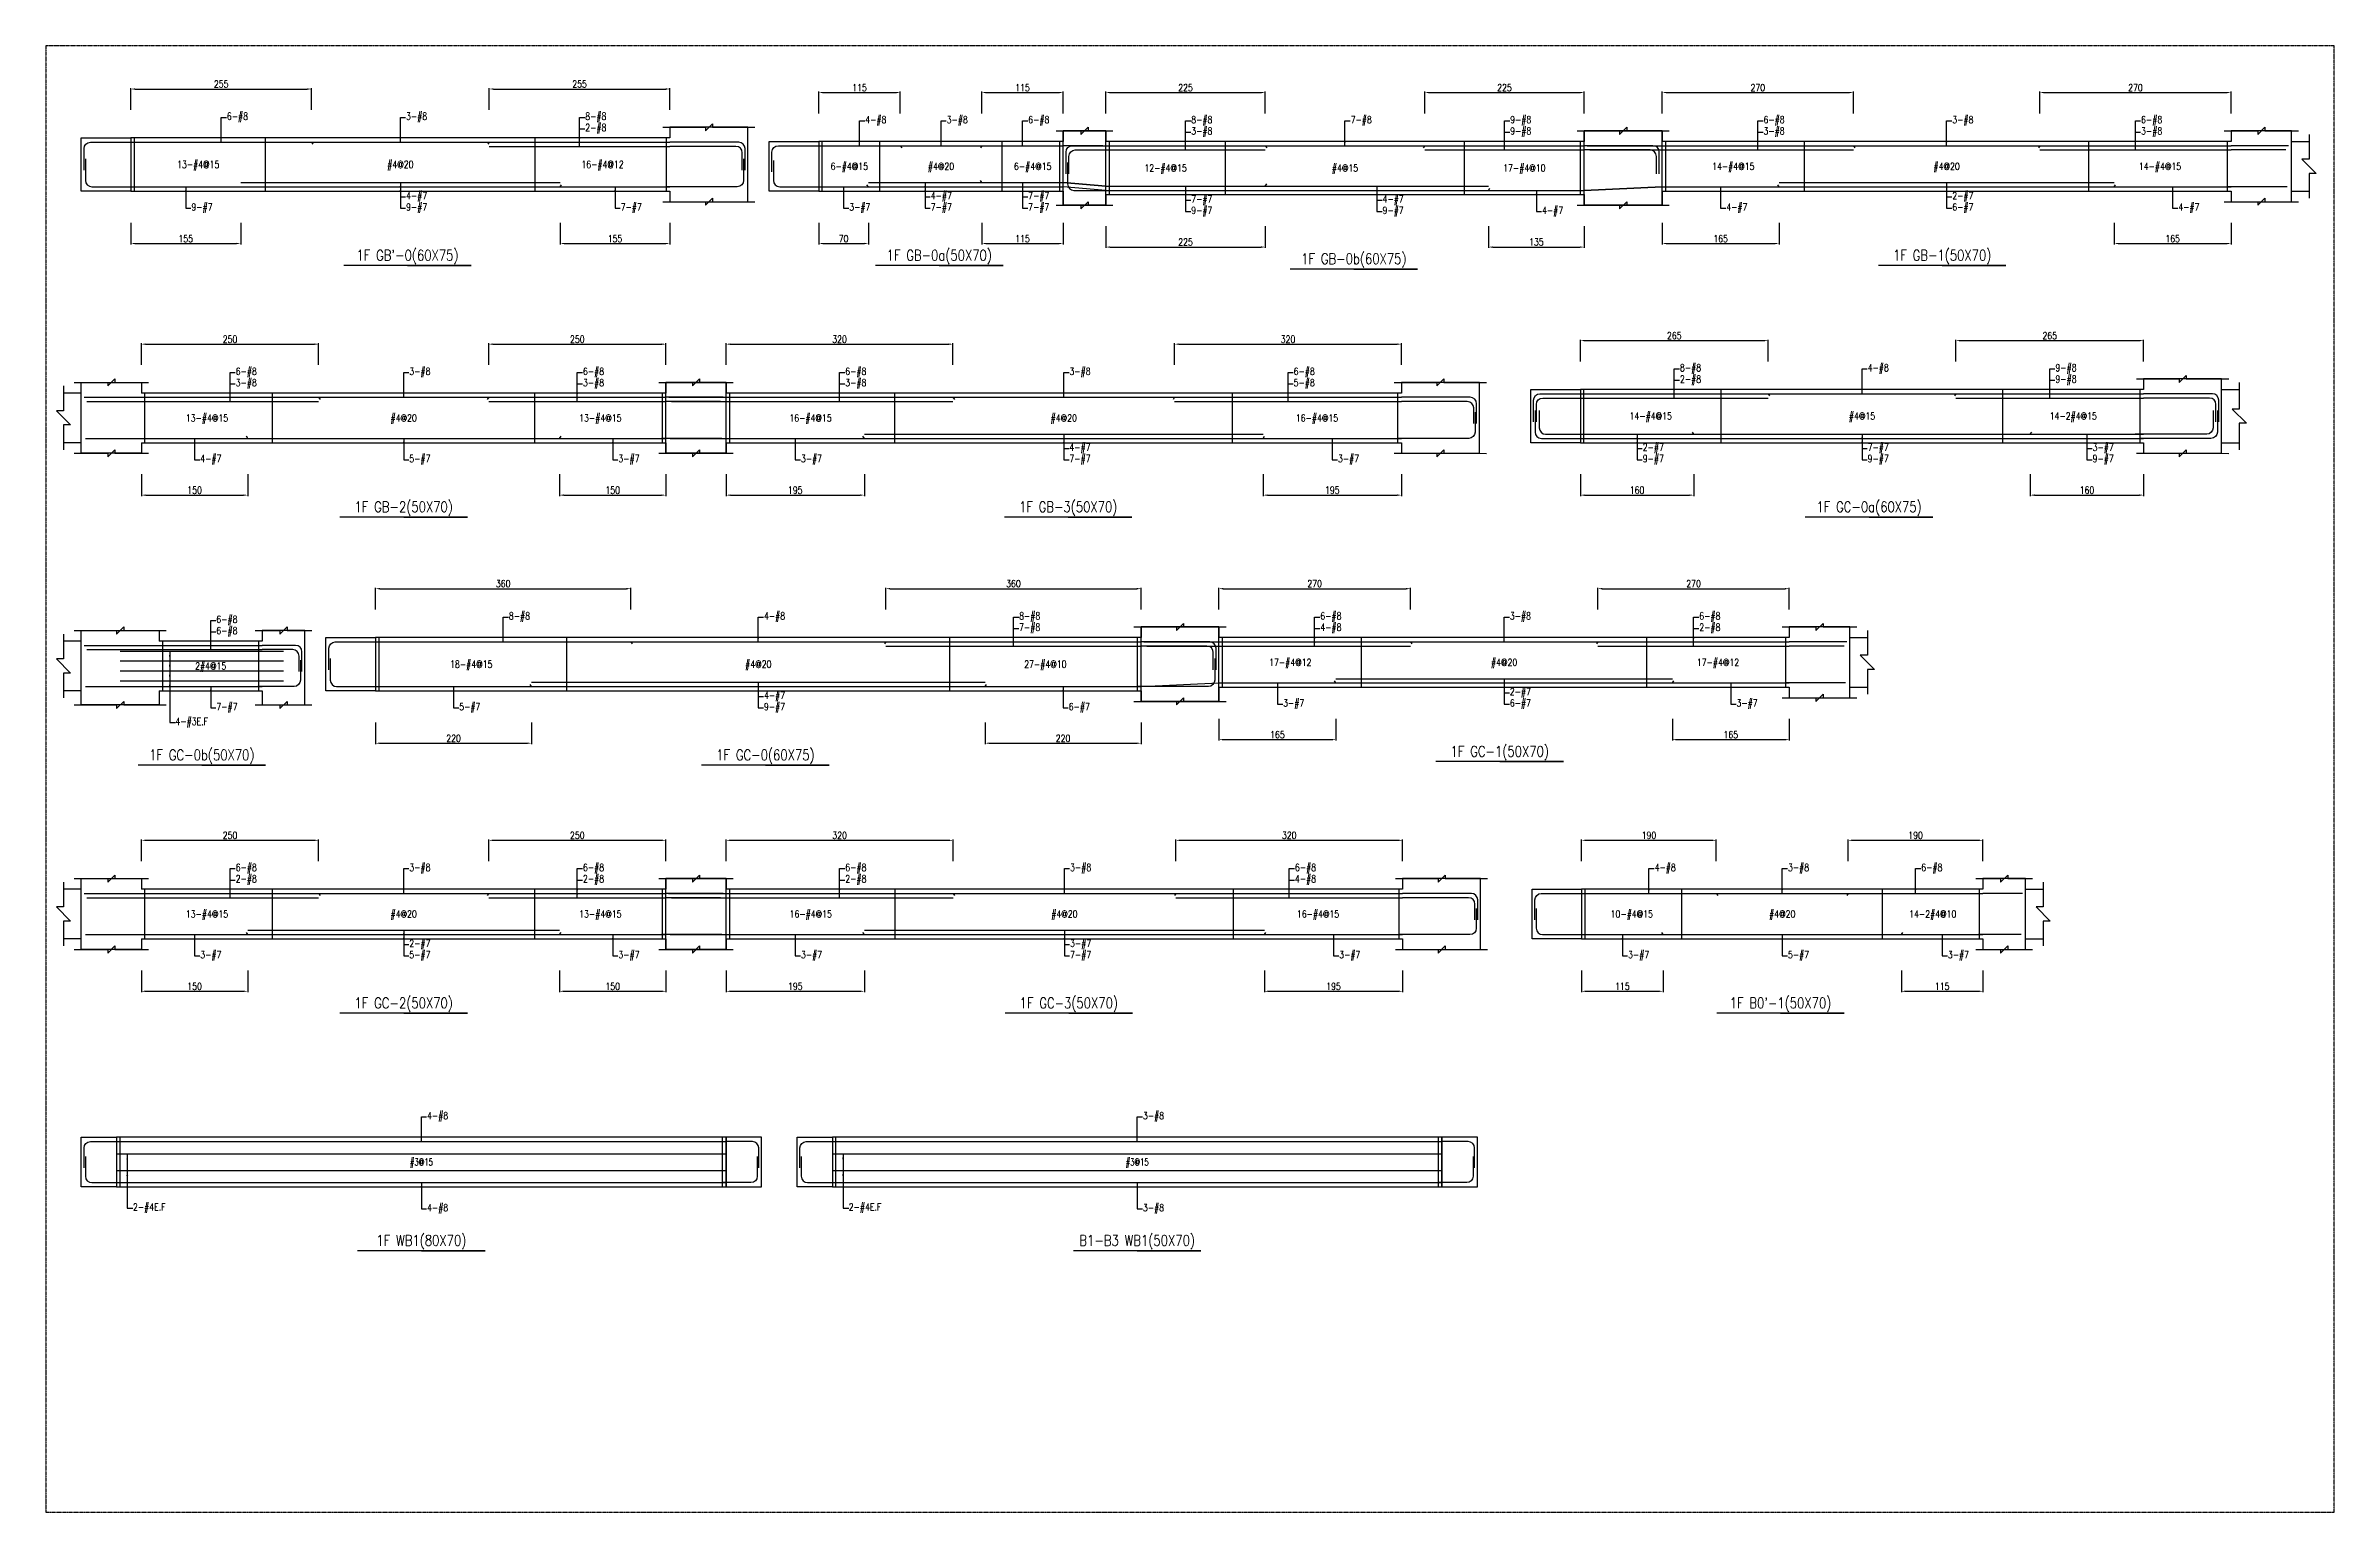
# Model space of a CAD drawing. Header units: millimetres. Extents: x 0 to 84580, y -12276 to 4373.
# Drawn here: x 45519 to 48748, y -6138 to -4069 of the extents above; entities that cross this region are included whole.
import ezdxf
from ezdxf.enums import TextEntityAlignment as Align

# ---------------------------------------------------------------- set-up
doc = ezdxf.new("R2010")
doc.units = ezdxf.units.MM
doc.header["$MEASUREMENT"] = 0
doc.linetypes.add('CENTER', pattern=[2, 1.25, -0.25, 0.25, -0.25])
for name, color, linetype in [('S-DIM', 2, 'Continuous'), ('S-GRID', 1, 'CENTER'), ('S-LEADER', 2, 'Continuous'), ('S-RC', 130, 'Continuous'), ('S-REINF', 6, 'Continuous'), ('S-TEXT', 2, 'Continuous')]:
    doc.layers.add(name, color=color, linetype=linetype)
doc.styles.add('CS4', font='romans.shx', dxfattribs={"width": 0.8, "bigfont": 'lsp.shx'})
doc.styles.get("Standard").update_dxf_attribs({"font": 'arial.ttf'})
doc.dimstyles.new('ISO-25', dxfattribs={"dimtxt": 2.5, "dimasz": 2.5, "dimexe": 1.25, "dimexo": 0.625, "dimtad": 1, "dimtxsty": 'Standard', "dimcen": 2.5, "dimadec": 0, "dimazin": 0, "dimtfac": 1, "dimtmove": 0, "dimatfit": 3, "dimfxl": 0, "dimarcsym": 0})

msp = doc.modelspace()

# ---------------------------------------------------------------- texts
at = {"layer": 'S-LEADER', "char_height": 10, "attachment_point": 4, "style": 'CS4'}
for s, insert in [('6-#8', (45774.5, -4170)), ('3-#8', (46027.35, -4170)), ('8-#8', (46280.2, -4170)), ('2-#8', (46280.2, -4186)), ('4-#8', (46675.2, -4175)), ('3-#8', (46790.2, -4175)), ('6-#8', (46905.2, -4175)), ('8-#8', (47135.2, -4175)), ('3-#8', (47135.2, -4191)), ('7-#8', (47360.2, -4175)), ('9-#8', (47585.2, -4175)), ('9-#8', (47585.2, -4191)), ('3-#8', (47942.7, -4191)), ('6-#8', (47942.7, -4175)), ('3-#8', (48209.1, -4175)), ('3-#8', (48475.5, -4191)), ('6-#8', (48475.5, -4175)), ('9-#7', (45724.5, -4298)), ('4-#7', (46027.35, -4282)), ('9-#7', (46027.35, -4298)), ('7-#7', (46330.2, -4298)), ('3-#7', (46652.7, -4298)), ('4-#7', (46767.7, -4282)), ('7-#7', (46767.7, -4298)), ('7-#7', (46905.2, -4282)), ('7-#7', (46905.2, -4298)), ('7-#7', (47135.2, -4287)), ('9-#7', (47135.2, -4303)), ('4-#7', (47405.2, -4287)), ('9-#7', (47405.2, -4303)), ('4-#7', (47630.2, -4303)), ('4-#7', (47890.2, -4298)), ('2-#7', (48209.1, -4282)), ('6-#7', (48209.1, -4298)), ('4-#7', (48528, -4298)), ('8-#8', (47824.8, -4525)), ('4-#8', (48089.7, -4525)), ('9-#8', (48354.6, -4525)), ('3-#8', (45787, -4546)), ('6-#8', (45787, -4530)), ('3-#8', (46032, -4530)), ('3-#8', (46277, -4546)), ('6-#8', (46277, -4530)), ('3-#8', (46647, -4546)), ('6-#8', (46647, -4530)), ('3-#8', (46963.4, -4530)), ('5-#8', (47279.8, -4546)), ('6-#8', (47279.8, -4530)), ('2-#8', (47824.8, -4541)), ('9-#8', (48354.6, -4541)), ('4-#7', (45737, -4653)), ('5-#7', (46032, -4653)), ('3-#7', (46327, -4653)), ('3-#7', (46584.5, -4653)), ('4-#7', (46963.4, -4637)), ('7-#7', (46963.4, -4653)), ('3-#7', (47342.3, -4653)), ('2-#7', (47772.3, -4637)), ('9-#7', (47772.3, -4653)), ('7-#7', (48089.7, -4637)), ('9-#7', (48089.7, -4653)), ('3-#7', (48407.1, -4637)), ('9-#7', (48407.1, -4653)), ('6-#8', (45759.7, -4880)), ('8-#8', (46172.4, -4875)), ('4-#8', (46532.4, -4875)), ('8-#8', (46892.4, -4875)), ('6-#8', (47317.4, -4875)), ('3-#8', (47584.75, -4875)), ('6-#8', (47852.1, -4875)), ('6-#8', (45759.7, -4896)), ('7-#8', (46892.4, -4891)), ('4-#8', (47317.4, -4891)), ('2-#8', (47852.1, -4891)), ('7-#7', (45759.7, -5003)), ('5-#7', (46102.4, -5003)), ('4-#7', (46532.4, -4987)), ('9-#7', (46532.4, -5003)), ('6-#7', (46962.4, -5003)), ('3-#7', (47264.9, -4998)), ('2-#7', (47584.75, -4982)), ('6-#7', (47584.75, -4998)), ('3-#7', (47904.6, -4998)), ('6-#8', (45787, -5230)), ('3-#8', (46032, -5230)), ('6-#8', (46277, -5230)), ('6-#8', (46647.1, -5230)), ('3-#8', (46964.3, -5230)), ('6-#8', (47281.5, -5230)), ('4-#8', (47789.1, -5230)), ('3-#8', (47977.2, -5230)), ('6-#8', (48165.3, -5230)), ('2-#8', (45787, -5246)), ('2-#8', (46277, -5246)), ('2-#8', (46647.1, -5246)), ('4-#8', (47281.5, -5246)), ('3-#7', (45737, -5353)), ('2-#7', (46032, -5337)), ('5-#7', (46032, -5353)), ('3-#7', (46327, -5353)), ('3-#7', (46584.6, -5353)), ('3-#7', (46964.3, -5337)), ('7-#7', (46964.3, -5353)), ('3-#7', (47344, -5353)), ('3-#7', (47751.6, -5353)), ('5-#7', (47977.2, -5353)), ('3-#7', (48202.8, -5353)), ('4-#8', (46057, -5580)), ('3-#8', (47067, -5580)), ('4-#8', (46057, -5710)), ('3-#8', (47067, -5710))]:
    msp.add_mtext(s, dxfattribs=dict(at, insert=insert))
at = {"layer": 'S-LEADER', "color": 3, "char_height": 10, "attachment_point": 4, "style": 'CS4'}
for s, insert in [('4-#3E.F', (45702, -5024)), ('2-#4E.F', (45642, -5709)), ('2-#4E.F', (46652, -5709))]:
    msp.add_mtext(s, dxfattribs=dict(at, insert=insert))
at = {"layer": 'S-RC', "style": 'CS4', "width": 0.8}
for s, p in [("1F GB'-0(60X75)", (46029.35, -4372)), ('1F GB-0a(50X70)', (46779.7, -4372)), ('1F GB-0b(60X75)', (47364.7, -4377)), ('1F GB-1(50X70)', (48194.85, -4372)), ('1F GB-2(50X70)', (46024, -4727)), ('1F GB-3(50X70)', (46961.65, -4727)), ('1F GC-0a(60X75)', (48091.7, -4727)), ('1F GC-0b(50X70)', (45739.2, -5077)), ('1F GC-0(60X75)', (46534.4, -5077)), ('1F GC-1(50X70)', (47570.55, -5072)), ('1F GC-2(50X70)', (46024, -5427)), ('1F GC-3(50X70)', (46962.5, -5427)), ("1F B0'-1(50X70)", (47966.7, -5427)), ('1F WB1(80X70)', (46049, -5762)), ('B1-B3 WB1(50X70)', (47059, -5762))]:
    msp.add_text(s, height=15, dxfattribs=at).set_placement(p, align=Align.CENTER)
at = {"layer": 'S-TEXT', "color": 1, "style": 'CS4'}
for s, width, p in [('13-#4@15', 0.8, (45734.088, -4241.5)), ('#4@20', 0.8, (46019.35, -4241.5)), ('16-#4@12', 0.8, (46304.613, -4241.5)), ('6-#4@15', 0.8, (46652.825, -4244)), ('#4@20', 0.8, (46782.2, -4244)), ('6-#4@15', 0.8, (46911.575, -4244)), ('12-#4@15', 0.8, (47099.075, -4246.5)), ('#4@15', 0.8, (47352.2, -4246.5)), ('17-#4@10', 0.8, (47605.325, -4246.5)), ('14-#4@15', 0.8, (47900.05, -4244)), ('#4@20', 0.8, (48201.1, -4244)), ('14-#4@15', 0.8, (48502.15, -4244)), ('14-#4@15', 0.8, (47783.65, -4596.5)), ('#4@15', 0.8, (48081.7, -4596.5)), ('14-2#4@15', 0.8, (48379.75, -4596.5)), ('13-#4@15', 0.8, (45746.5, -4599)), ('#4@20', 0.8, (46024, -4599)), ('13-#4@15', 0.8, (46301.5, -4599)), ('16-#4@15', 0.8, (46598.1, -4599)), ('#4@20', 0.8, (46955.4, -4599)), ('16-#4@15', 0.8, (47312.7, -4599)), ('2#4@15', 0.8, (45751.7, -4949)), ('18-#4@15', 0.8, (46119.4, -4946.5)), ('#4@20', 0.8, (46524.4, -4946.5)), ('27-#4@10', 0.8, (46929.4, -4946.5)), ('17-#4@12', 0.8, (47274.988, -4944)), ('#4@20', 0.8, (47576.75, -4944)), ('17-#4@12', 0.8, (47878.512, -4944)), ('13-#4@15', 0.8, (45746.5, -5299)), ('#4@20', 0.8, (46024, -5299)), ('13-#4@15', 0.8, (46301.5, -5299)), ('16-#4@15', 0.8, (46598.4, -5299)), ('#4@20', 0.8, (46956.3, -5299)), ('16-#4@15', 0.8, (47314.2, -5299)), ('10-#4@15', 0.8, (47756.875, -5299)), ('#4@20', 0.8, (47969.2, -5299)), ('14-2#4@10', 0.8, (48181.525, -5299)), ('#3@15', 0.7, (46049, -5649)), ('#3@15', 0.7, (47059, -5649))]:
    msp.add_text(s, height=10, dxfattribs=dict(at, width=width)).set_placement(p, align=Align.CENTER)

# ---------------------------------------------------------------- blocks, each defined once
blk = doc.blocks.new('*D1754')
at = {"layer": 'DEFPOINTS', "color": 0, "transparency": 16777216}
for p in [(45894, -4130), (45639, -4160), (45894, -4160)]:
    blk.add_point(p, dxfattribs=at)
at = {"layer": 'S-DIM', "color": 0, "lineweight": -2, "transparency": 16777216}
for p, q in [((45639, -4159.375), (45639, -4128.75)), ((45645, -4130), (45888, -4130)), ((45894, -4159.375), (45894, -4128.75))]:
    blk.add_line(p, q, dxfattribs=at)
at = {"layer": 'S-DIM', "color": 0, "transparency": 16777216}
for points in [[(45645, -4129), (45645, -4131), (45639, -4130)], [(45888, -4129), (45888, -4131), (45894, -4130)]]:
    blk.add_solid(points, dxfattribs=at)
at = {"layer": 'S-DIM', "color": 0, "transparency": 16777216, "insert": (45766.5, -4123), "char_height": 10, "attachment_point": 5, "style": 'CS4'}
blk.add_mtext('255', dxfattribs=at)
blk = doc.blocks.new('*D1755')
at = {"layer": 'DEFPOINTS', "color": 0, "transparency": 16777216}
for p in [(46399.7, -4130), (46144.7, -4160), (46399.7, -4160)]:
    blk.add_point(p, dxfattribs=at)
at = {"layer": 'S-DIM', "color": 0, "lineweight": -2, "transparency": 16777216}
for p, q in [((46144.7, -4159.375), (46144.7, -4128.75)), ((46150.7, -4130), (46393.7, -4130)), ((46399.7, -4159.375), (46399.7, -4128.75))]:
    blk.add_line(p, q, dxfattribs=at)
at = {"layer": 'S-DIM', "color": 0, "transparency": 16777216}
for points in [[(46150.7, -4129), (46150.7, -4131), (46144.7, -4130)], [(46393.7, -4129), (46393.7, -4131), (46399.7, -4130)]]:
    blk.add_solid(points, dxfattribs=at)
at = {"layer": 'S-DIM', "color": 0, "transparency": 16777216, "insert": (46272.2, -4123), "char_height": 10, "attachment_point": 5, "style": 'CS4'}
blk.add_mtext('255', dxfattribs=at)
blk = doc.blocks.new('*D1756')
at = {"layer": 'DEFPOINTS', "color": 0, "transparency": 16777216}
for p in [(45639, -4318), (45794, -4318), (45794, -4348)]:
    blk.add_point(p, dxfattribs=at)
at = {"layer": 'S-DIM', "color": 0, "lineweight": -2, "transparency": 16777216}
for p, q in [((45639, -4318.625), (45639, -4349.25)), ((45794, -4318.625), (45794, -4349.25)), ((45645, -4348), (45788, -4348))]:
    blk.add_line(p, q, dxfattribs=at)
at = {"layer": 'S-DIM', "color": 0, "transparency": 16777216}
for points in [[(45645, -4347), (45645, -4349), (45639, -4348)], [(45788, -4347), (45788, -4349), (45794, -4348)]]:
    blk.add_solid(points, dxfattribs=at)
at = {"layer": 'S-DIM', "color": 0, "transparency": 16777216, "insert": (45716.5, -4341), "char_height": 10, "attachment_point": 5, "style": 'CS4'}
blk.add_mtext('155', dxfattribs=at)
blk = doc.blocks.new('*D1757')
at = {"layer": 'DEFPOINTS', "color": 0, "transparency": 16777216}
for p in [(46244.7, -4318), (46399.7, -4318), (46399.7, -4348)]:
    blk.add_point(p, dxfattribs=at)
at = {"layer": 'S-DIM', "color": 0, "lineweight": -2, "transparency": 16777216}
for p, q in [((46244.7, -4318.625), (46244.7, -4349.25)), ((46399.7, -4318.625), (46399.7, -4349.25)), ((46250.7, -4348), (46393.7, -4348))]:
    blk.add_line(p, q, dxfattribs=at)
at = {"layer": 'S-DIM', "color": 0, "transparency": 16777216}
for points in [[(46250.7, -4347), (46250.7, -4349), (46244.7, -4348)], [(46393.7, -4347), (46393.7, -4349), (46399.7, -4348)]]:
    blk.add_solid(points, dxfattribs=at)
at = {"layer": 'S-DIM', "color": 0, "transparency": 16777216, "insert": (46322.2, -4341), "char_height": 10, "attachment_point": 5, "style": 'CS4'}
blk.add_mtext('155', dxfattribs=at)
blk = doc.blocks.new('*D1738')
at = {"layer": 'DEFPOINTS', "color": 0, "transparency": 16777216}
for p in [(46609.7, -4165), (46724.7, -4135), (46724.7, -4165)]:
    blk.add_point(p, dxfattribs=at)
at = {"layer": 'S-DIM', "color": 0, "lineweight": -2, "transparency": 16777216}
for p, q in [((46609.7, -4164.375), (46609.7, -4133.75)), ((46615.7, -4135), (46718.7, -4135)), ((46724.7, -4164.375), (46724.7, -4133.75))]:
    blk.add_line(p, q, dxfattribs=at)
at = {"layer": 'S-DIM', "color": 0, "transparency": 16777216}
for points in [[(46615.7, -4134), (46615.7, -4136), (46609.7, -4135)], [(46718.7, -4134), (46718.7, -4136), (46724.7, -4135)]]:
    blk.add_solid(points, dxfattribs=at)
at = {"layer": 'S-DIM', "color": 0, "transparency": 16777216, "insert": (46667.2, -4128), "char_height": 10, "attachment_point": 5, "style": 'CS4'}
blk.add_mtext('115', dxfattribs=at)
blk = doc.blocks.new('*D1739')
at = {"layer": 'DEFPOINTS', "color": 0, "transparency": 16777216}
for p in [(46839.7, -4165), (46954.7, -4135), (46954.7, -4165)]:
    blk.add_point(p, dxfattribs=at)
at = {"layer": 'S-DIM', "color": 0, "lineweight": -2, "transparency": 16777216}
for p, q in [((46839.7, -4164.375), (46839.7, -4133.75)), ((46845.7, -4135), (46948.7, -4135)), ((46954.7, -4164.375), (46954.7, -4133.75))]:
    blk.add_line(p, q, dxfattribs=at)
at = {"layer": 'S-DIM', "color": 0, "transparency": 16777216}
for points in [[(46845.7, -4134), (46845.7, -4136), (46839.7, -4135)], [(46948.7, -4134), (46948.7, -4136), (46954.7, -4135)]]:
    blk.add_solid(points, dxfattribs=at)
at = {"layer": 'S-DIM', "color": 0, "transparency": 16777216, "insert": (46897.2, -4128), "char_height": 10, "attachment_point": 5, "style": 'CS4'}
blk.add_mtext('115', dxfattribs=at)
blk = doc.blocks.new('*D1740')
at = {"layer": 'DEFPOINTS', "color": 0, "transparency": 16777216}
for p in [(46609.7, -4318), (46679.7, -4318), (46679.7, -4348)]:
    blk.add_point(p, dxfattribs=at)
at = {"layer": 'S-DIM', "color": 0, "lineweight": -2, "transparency": 16777216}
for p, q in [((46609.7, -4318.625), (46609.7, -4349.25)), ((46679.7, -4318.625), (46679.7, -4349.25)), ((46615.7, -4348), (46673.7, -4348))]:
    blk.add_line(p, q, dxfattribs=at)
at = {"layer": 'S-DIM', "color": 0, "transparency": 16777216}
for points in [[(46615.7, -4347), (46615.7, -4349), (46609.7, -4348)], [(46673.7, -4347), (46673.7, -4349), (46679.7, -4348)]]:
    blk.add_solid(points, dxfattribs=at)
at = {"layer": 'S-DIM', "color": 0, "transparency": 16777216, "insert": (46644.7, -4341), "char_height": 10, "attachment_point": 5, "style": 'CS4'}
blk.add_mtext('70', dxfattribs=at)
blk = doc.blocks.new('*D1741')
at = {"layer": 'DEFPOINTS', "color": 0, "transparency": 16777216}
for p in [(46839.7, -4318), (46954.7, -4318), (46954.7, -4348)]:
    blk.add_point(p, dxfattribs=at)
at = {"layer": 'S-DIM', "color": 0, "lineweight": -2, "transparency": 16777216}
for p, q in [((46839.7, -4318.625), (46839.7, -4349.25)), ((46954.7, -4318.625), (46954.7, -4349.25)), ((46845.7, -4348), (46948.7, -4348))]:
    blk.add_line(p, q, dxfattribs=at)
at = {"layer": 'S-DIM', "color": 0, "transparency": 16777216}
for points in [[(46845.7, -4347), (46845.7, -4349), (46839.7, -4348)], [(46948.7, -4347), (46948.7, -4349), (46954.7, -4348)]]:
    blk.add_solid(points, dxfattribs=at)
at = {"layer": 'S-DIM', "color": 0, "transparency": 16777216, "insert": (46897.2, -4341), "char_height": 10, "attachment_point": 5, "style": 'CS4'}
blk.add_mtext('115', dxfattribs=at)
blk = doc.blocks.new('*D1742')
at = {"layer": 'DEFPOINTS', "color": 0, "transparency": 16777216}
for p in [(47014.7, -4165), (47239.7, -4135), (47239.7, -4165)]:
    blk.add_point(p, dxfattribs=at)
at = {"layer": 'S-DIM', "color": 0, "lineweight": -2, "transparency": 16777216}
for p, q in [((47014.7, -4164.375), (47014.7, -4133.75)), ((47020.7, -4135), (47233.7, -4135)), ((47239.7, -4164.375), (47239.7, -4133.75))]:
    blk.add_line(p, q, dxfattribs=at)
at = {"layer": 'S-DIM', "color": 0, "transparency": 16777216}
for points in [[(47020.7, -4134), (47020.7, -4136), (47014.7, -4135)], [(47233.7, -4134), (47233.7, -4136), (47239.7, -4135)]]:
    blk.add_solid(points, dxfattribs=at)
at = {"layer": 'S-DIM', "color": 0, "transparency": 16777216, "insert": (47127.2, -4128), "char_height": 10, "attachment_point": 5, "style": 'CS4'}
blk.add_mtext('225', dxfattribs=at)
blk = doc.blocks.new('*D1743')
at = {"layer": 'DEFPOINTS', "color": 0, "transparency": 16777216}
for p in [(47464.7, -4165), (47689.7, -4135), (47689.7, -4165)]:
    blk.add_point(p, dxfattribs=at)
at = {"layer": 'S-DIM', "color": 0, "lineweight": -2, "transparency": 16777216}
for p, q in [((47464.7, -4164.375), (47464.7, -4133.75)), ((47470.7, -4135), (47683.7, -4135)), ((47689.7, -4164.375), (47689.7, -4133.75))]:
    blk.add_line(p, q, dxfattribs=at)
at = {"layer": 'S-DIM', "color": 0, "transparency": 16777216}
for points in [[(47470.7, -4134), (47470.7, -4136), (47464.7, -4135)], [(47683.7, -4134), (47683.7, -4136), (47689.7, -4135)]]:
    blk.add_solid(points, dxfattribs=at)
at = {"layer": 'S-DIM', "color": 0, "transparency": 16777216, "insert": (47577.2, -4128), "char_height": 10, "attachment_point": 5, "style": 'CS4'}
blk.add_mtext('225', dxfattribs=at)
blk = doc.blocks.new('*D1744')
at = {"layer": 'DEFPOINTS', "color": 0, "transparency": 16777216}
for p in [(47014.7, -4323), (47239.7, -4323), (47239.7, -4353)]:
    blk.add_point(p, dxfattribs=at)
at = {"layer": 'S-DIM', "color": 0, "lineweight": -2, "transparency": 16777216}
for p, q in [((47014.7, -4323.625), (47014.7, -4354.25)), ((47239.7, -4323.625), (47239.7, -4354.25)), ((47020.7, -4353), (47233.7, -4353))]:
    blk.add_line(p, q, dxfattribs=at)
at = {"layer": 'S-DIM', "color": 0, "transparency": 16777216}
for points in [[(47020.7, -4352), (47020.7, -4354), (47014.7, -4353)], [(47233.7, -4352), (47233.7, -4354), (47239.7, -4353)]]:
    blk.add_solid(points, dxfattribs=at)
at = {"layer": 'S-DIM', "color": 0, "transparency": 16777216, "insert": (47127.2, -4346), "char_height": 10, "attachment_point": 5, "style": 'CS4'}
blk.add_mtext('225', dxfattribs=at)
blk = doc.blocks.new('*D1745')
at = {"layer": 'DEFPOINTS', "color": 0, "transparency": 16777216}
for p in [(47554.7, -4323), (47689.7, -4323), (47689.7, -4353)]:
    blk.add_point(p, dxfattribs=at)
at = {"layer": 'S-DIM', "color": 0, "lineweight": -2, "transparency": 16777216}
for p, q in [((47554.7, -4323.625), (47554.7, -4354.25)), ((47689.7, -4323.625), (47689.7, -4354.25)), ((47560.7, -4353), (47683.7, -4353))]:
    blk.add_line(p, q, dxfattribs=at)
at = {"layer": 'S-DIM', "color": 0, "transparency": 16777216}
for points in [[(47560.7, -4352), (47560.7, -4354), (47554.7, -4353)], [(47683.7, -4352), (47683.7, -4354), (47689.7, -4353)]]:
    blk.add_solid(points, dxfattribs=at)
at = {"layer": 'S-DIM', "color": 0, "transparency": 16777216, "insert": (47622.2, -4346), "char_height": 10, "attachment_point": 5, "style": 'CS4'}
blk.add_mtext('135', dxfattribs=at)
blk = doc.blocks.new('*D1746')
at = {"layer": 'DEFPOINTS', "color": 0, "transparency": 16777216}
for p in [(47799.7, -4165), (48069.7, -4135), (48069.7, -4165)]:
    blk.add_point(p, dxfattribs=at)
at = {"layer": 'S-DIM', "color": 0, "lineweight": -2, "transparency": 16777216}
for p, q in [((47799.7, -4164.375), (47799.7, -4133.75)), ((47805.7, -4135), (48063.7, -4135)), ((48069.7, -4164.375), (48069.7, -4133.75))]:
    blk.add_line(p, q, dxfattribs=at)
at = {"layer": 'S-DIM', "color": 0, "transparency": 16777216}
for points in [[(47805.7, -4134), (47805.7, -4136), (47799.7, -4135)], [(48063.7, -4134), (48063.7, -4136), (48069.7, -4135)]]:
    blk.add_solid(points, dxfattribs=at)
at = {"layer": 'S-DIM', "color": 0, "transparency": 16777216, "insert": (47934.7, -4128), "char_height": 10, "attachment_point": 5, "style": 'CS4'}
blk.add_mtext('270', dxfattribs=at)
blk = doc.blocks.new('*D1747')
at = {"layer": 'DEFPOINTS', "color": 0, "transparency": 16777216}
for p in [(48332.5, -4165), (48602.5, -4135), (48602.5, -4165)]:
    blk.add_point(p, dxfattribs=at)
at = {"layer": 'S-DIM', "color": 0, "lineweight": -2, "transparency": 16777216}
for p, q in [((48332.5, -4164.375), (48332.5, -4133.75)), ((48338.5, -4135), (48596.5, -4135)), ((48602.5, -4164.375), (48602.5, -4133.75))]:
    blk.add_line(p, q, dxfattribs=at)
at = {"layer": 'S-DIM', "color": 0, "transparency": 16777216}
for points in [[(48338.5, -4134), (48338.5, -4136), (48332.5, -4135)], [(48596.5, -4134), (48596.5, -4136), (48602.5, -4135)]]:
    blk.add_solid(points, dxfattribs=at)
at = {"layer": 'S-DIM', "color": 0, "transparency": 16777216, "insert": (48467.5, -4128), "char_height": 10, "attachment_point": 5, "style": 'CS4'}
blk.add_mtext('270', dxfattribs=at)
blk = doc.blocks.new('*D1748')
at = {"layer": 'DEFPOINTS', "color": 0, "transparency": 16777216}
for p in [(47799.7, -4318), (47964.7, -4318), (47964.7, -4348)]:
    blk.add_point(p, dxfattribs=at)
at = {"layer": 'S-DIM', "color": 0, "lineweight": -2, "transparency": 16777216}
for p, q in [((47799.7, -4318.625), (47799.7, -4349.25)), ((47964.7, -4318.625), (47964.7, -4349.25)), ((47805.7, -4348), (47958.7, -4348))]:
    blk.add_line(p, q, dxfattribs=at)
at = {"layer": 'S-DIM', "color": 0, "transparency": 16777216}
for points in [[(47805.7, -4347), (47805.7, -4349), (47799.7, -4348)], [(47958.7, -4347), (47958.7, -4349), (47964.7, -4348)]]:
    blk.add_solid(points, dxfattribs=at)
at = {"layer": 'S-DIM', "color": 0, "transparency": 16777216, "insert": (47882.2, -4341), "char_height": 10, "attachment_point": 5, "style": 'CS4'}
blk.add_mtext('165', dxfattribs=at)
blk = doc.blocks.new('*D1749')
at = {"layer": 'DEFPOINTS', "color": 0, "transparency": 16777216}
for p in [(48437.5, -4318), (48602.5, -4318), (48602.5, -4348)]:
    blk.add_point(p, dxfattribs=at)
at = {"layer": 'S-DIM', "color": 0, "lineweight": -2, "transparency": 16777216}
for p, q in [((48437.5, -4318.625), (48437.5, -4349.25)), ((48602.5, -4318.625), (48602.5, -4349.25)), ((48443.5, -4348), (48596.5, -4348))]:
    blk.add_line(p, q, dxfattribs=at)
at = {"layer": 'S-DIM', "color": 0, "transparency": 16777216}
for points in [[(48443.5, -4347), (48443.5, -4349), (48437.5, -4348)], [(48596.5, -4347), (48596.5, -4349), (48602.5, -4348)]]:
    blk.add_solid(points, dxfattribs=at)
at = {"layer": 'S-DIM', "color": 0, "transparency": 16777216, "insert": (48520, -4341), "char_height": 10, "attachment_point": 5, "style": 'CS4'}
blk.add_mtext('165', dxfattribs=at)
blk = doc.blocks.new('*D1750')
at = {"layer": 'DEFPOINTS', "color": 0, "transparency": 16777216}
for p in [(45654, -4520), (45904, -4490), (45904, -4520)]:
    blk.add_point(p, dxfattribs=at)
at = {"layer": 'S-DIM', "color": 0, "lineweight": -2, "transparency": 16777216}
for p, q in [((45654, -4519.375), (45654, -4488.75)), ((45660, -4490), (45898, -4490)), ((45904, -4519.375), (45904, -4488.75))]:
    blk.add_line(p, q, dxfattribs=at)
at = {"layer": 'S-DIM', "color": 0, "transparency": 16777216}
for points in [[(45660, -4489), (45660, -4491), (45654, -4490)], [(45898, -4489), (45898, -4491), (45904, -4490)]]:
    blk.add_solid(points, dxfattribs=at)
at = {"layer": 'S-DIM', "color": 0, "transparency": 16777216, "insert": (45779, -4483), "char_height": 10, "attachment_point": 5, "style": 'CS4'}
blk.add_mtext('250', dxfattribs=at)
blk = doc.blocks.new('*D1751')
at = {"layer": 'DEFPOINTS', "color": 0, "transparency": 16777216}
for p in [(46144, -4520), (46394, -4490), (46394, -4520)]:
    blk.add_point(p, dxfattribs=at)
at = {"layer": 'S-DIM', "color": 0, "lineweight": -2, "transparency": 16777216}
for p, q in [((46144, -4519.375), (46144, -4488.75)), ((46150, -4490), (46388, -4490)), ((46394, -4519.375), (46394, -4488.75))]:
    blk.add_line(p, q, dxfattribs=at)
at = {"layer": 'S-DIM', "color": 0, "transparency": 16777216}
for points in [[(46150, -4489), (46150, -4491), (46144, -4490)], [(46388, -4489), (46388, -4491), (46394, -4490)]]:
    blk.add_solid(points, dxfattribs=at)
at = {"layer": 'S-DIM', "color": 0, "transparency": 16777216, "insert": (46269, -4483), "char_height": 10, "attachment_point": 5, "style": 'CS4'}
blk.add_mtext('250', dxfattribs=at)
blk = doc.blocks.new('*D1752')
at = {"layer": 'DEFPOINTS', "color": 0, "transparency": 16777216}
for p in [(45654, -4673), (45804, -4673), (45804, -4703)]:
    blk.add_point(p, dxfattribs=at)
at = {"layer": 'S-DIM', "color": 0, "lineweight": -2, "transparency": 16777216}
for p, q in [((45654, -4673.625), (45654, -4704.25)), ((45804, -4673.625), (45804, -4704.25)), ((45660, -4703), (45798, -4703))]:
    blk.add_line(p, q, dxfattribs=at)
at = {"layer": 'S-DIM', "color": 0, "transparency": 16777216}
for points in [[(45660, -4702), (45660, -4704), (45654, -4703)], [(45798, -4702), (45798, -4704), (45804, -4703)]]:
    blk.add_solid(points, dxfattribs=at)
at = {"layer": 'S-DIM', "color": 0, "transparency": 16777216, "insert": (45729, -4696), "char_height": 10, "attachment_point": 5, "style": 'CS4'}
blk.add_mtext('150', dxfattribs=at)
blk = doc.blocks.new('*D1753')
at = {"layer": 'DEFPOINTS', "color": 0, "transparency": 16777216}
for p in [(46244, -4673), (46394, -4673), (46394, -4703)]:
    blk.add_point(p, dxfattribs=at)
at = {"layer": 'S-DIM', "color": 0, "lineweight": -2, "transparency": 16777216}
for p, q in [((46244, -4673.625), (46244, -4704.25)), ((46394, -4673.625), (46394, -4704.25)), ((46250, -4703), (46388, -4703))]:
    blk.add_line(p, q, dxfattribs=at)
at = {"layer": 'S-DIM', "color": 0, "transparency": 16777216}
for points in [[(46250, -4702), (46250, -4704), (46244, -4703)], [(46388, -4702), (46388, -4704), (46394, -4703)]]:
    blk.add_solid(points, dxfattribs=at)
at = {"layer": 'S-DIM', "color": 0, "transparency": 16777216, "insert": (46319, -4696), "char_height": 10, "attachment_point": 5, "style": 'CS4'}
blk.add_mtext('150', dxfattribs=at)
blk = doc.blocks.new('*D1707')
at = {"layer": 'DEFPOINTS', "color": 0, "transparency": 16777216}
for p in [(46479, -4520), (46799, -4490), (46799, -4520)]:
    blk.add_point(p, dxfattribs=at)
at = {"layer": 'S-DIM', "color": 0, "lineweight": -2, "transparency": 16777216}
for p, q in [((46479, -4519.375), (46479, -4488.75)), ((46485, -4490), (46793, -4490)), ((46799, -4519.375), (46799, -4488.75))]:
    blk.add_line(p, q, dxfattribs=at)
at = {"layer": 'S-DIM', "color": 0, "transparency": 16777216}
for points in [[(46485, -4489), (46485, -4491), (46479, -4490)], [(46793, -4489), (46793, -4491), (46799, -4490)]]:
    blk.add_solid(points, dxfattribs=at)
at = {"layer": 'S-DIM', "color": 0, "transparency": 16777216, "insert": (46639, -4483), "char_height": 10, "attachment_point": 5, "style": 'CS4'}
blk.add_mtext('320', dxfattribs=at)
blk = doc.blocks.new('*D1708')
at = {"layer": 'DEFPOINTS', "color": 0, "transparency": 16777216}
for p in [(47111.8, -4520), (47431.8, -4490), (47431.8, -4520)]:
    blk.add_point(p, dxfattribs=at)
at = {"layer": 'S-DIM', "color": 0, "lineweight": -2, "transparency": 16777216}
for p, q in [((47111.8, -4519.375), (47111.8, -4488.75)), ((47117.8, -4490), (47425.8, -4490)), ((47431.8, -4519.375), (47431.8, -4488.75))]:
    blk.add_line(p, q, dxfattribs=at)
at = {"layer": 'S-DIM', "color": 0, "transparency": 16777216}
for points in [[(47117.8, -4489), (47117.8, -4491), (47111.8, -4490)], [(47425.8, -4489), (47425.8, -4491), (47431.8, -4490)]]:
    blk.add_solid(points, dxfattribs=at)
at = {"layer": 'S-DIM', "color": 0, "transparency": 16777216, "insert": (47271.8, -4483), "char_height": 10, "attachment_point": 5, "style": 'CS4'}
blk.add_mtext('320', dxfattribs=at)
blk = doc.blocks.new('*D1709')
at = {"layer": 'DEFPOINTS', "color": 0, "transparency": 16777216}
for p in [(46479, -4673), (46674, -4673), (46674, -4703)]:
    blk.add_point(p, dxfattribs=at)
at = {"layer": 'S-DIM', "color": 0, "lineweight": -2, "transparency": 16777216}
for p, q in [((46479, -4673.625), (46479, -4704.25)), ((46674, -4673.625), (46674, -4704.25)), ((46485, -4703), (46668, -4703))]:
    blk.add_line(p, q, dxfattribs=at)
at = {"layer": 'S-DIM', "color": 0, "transparency": 16777216}
for points in [[(46485, -4702), (46485, -4704), (46479, -4703)], [(46668, -4702), (46668, -4704), (46674, -4703)]]:
    blk.add_solid(points, dxfattribs=at)
at = {"layer": 'S-DIM', "color": 0, "transparency": 16777216, "insert": (46576.5, -4696), "char_height": 10, "attachment_point": 5, "style": 'CS4'}
blk.add_mtext('195', dxfattribs=at)
blk = doc.blocks.new('*D1710')
at = {"layer": 'DEFPOINTS', "color": 0, "transparency": 16777216}
for p in [(47236.8, -4673), (47431.8, -4673), (47431.8, -4703)]:
    blk.add_point(p, dxfattribs=at)
at = {"layer": 'S-DIM', "color": 0, "lineweight": -2, "transparency": 16777216}
for p, q in [((47236.8, -4673.625), (47236.8, -4704.25)), ((47431.8, -4673.625), (47431.8, -4704.25)), ((47242.8, -4703), (47425.8, -4703))]:
    blk.add_line(p, q, dxfattribs=at)
at = {"layer": 'S-DIM', "color": 0, "transparency": 16777216}
for points in [[(47242.8, -4702), (47242.8, -4704), (47236.8, -4703)], [(47425.8, -4702), (47425.8, -4704), (47431.8, -4703)]]:
    blk.add_solid(points, dxfattribs=at)
at = {"layer": 'S-DIM', "color": 0, "transparency": 16777216, "insert": (47334.3, -4696), "char_height": 10, "attachment_point": 5, "style": 'CS4'}
blk.add_mtext('195', dxfattribs=at)
blk = doc.blocks.new('*D1711')
at = {"layer": 'DEFPOINTS', "color": 0, "transparency": 16777216}
for p in [(47949.3, -4485), (47684.3, -4515), (47949.3, -4515)]:
    blk.add_point(p, dxfattribs=at)
at = {"layer": 'S-DIM', "color": 0, "lineweight": -2, "transparency": 16777216}
for p, q in [((47684.3, -4514.375), (47684.3, -4483.75)), ((47690.3, -4485), (47943.3, -4485)), ((47949.3, -4514.375), (47949.3, -4483.75))]:
    blk.add_line(p, q, dxfattribs=at)
at = {"layer": 'S-DIM', "color": 0, "transparency": 16777216}
for points in [[(47690.3, -4484), (47690.3, -4486), (47684.3, -4485)], [(47943.3, -4484), (47943.3, -4486), (47949.3, -4485)]]:
    blk.add_solid(points, dxfattribs=at)
at = {"layer": 'S-DIM', "color": 0, "transparency": 16777216, "insert": (47816.8, -4478), "char_height": 10, "attachment_point": 5, "style": 'CS4'}
blk.add_mtext('265', dxfattribs=at)
blk = doc.blocks.new('*D1712')
at = {"layer": 'DEFPOINTS', "color": 0, "transparency": 16777216}
for p in [(48479.1, -4485), (48214.1, -4515), (48479.1, -4515)]:
    blk.add_point(p, dxfattribs=at)
at = {"layer": 'S-DIM', "color": 0, "lineweight": -2, "transparency": 16777216}
for p, q in [((48214.1, -4514.375), (48214.1, -4483.75)), ((48220.1, -4485), (48473.1, -4485)), ((48479.1, -4514.375), (48479.1, -4483.75))]:
    blk.add_line(p, q, dxfattribs=at)
at = {"layer": 'S-DIM', "color": 0, "transparency": 16777216}
for points in [[(48220.1, -4484), (48220.1, -4486), (48214.1, -4485)], [(48473.1, -4484), (48473.1, -4486), (48479.1, -4485)]]:
    blk.add_solid(points, dxfattribs=at)
at = {"layer": 'S-DIM', "color": 0, "transparency": 16777216, "insert": (48346.6, -4478), "char_height": 10, "attachment_point": 5, "style": 'CS4'}
blk.add_mtext('265', dxfattribs=at)
blk = doc.blocks.new('*D1713')
at = {"layer": 'DEFPOINTS', "color": 0, "transparency": 16777216}
for p in [(47684.3, -4673), (47844.3, -4673), (47844.3, -4703)]:
    blk.add_point(p, dxfattribs=at)
at = {"layer": 'S-DIM', "color": 0, "lineweight": -2, "transparency": 16777216}
for p, q in [((47684.3, -4673.625), (47684.3, -4704.25)), ((47844.3, -4673.625), (47844.3, -4704.25)), ((47690.3, -4703), (47838.3, -4703))]:
    blk.add_line(p, q, dxfattribs=at)
at = {"layer": 'S-DIM', "color": 0, "transparency": 16777216}
for points in [[(47690.3, -4702), (47690.3, -4704), (47684.3, -4703)], [(47838.3, -4702), (47838.3, -4704), (47844.3, -4703)]]:
    blk.add_solid(points, dxfattribs=at)
at = {"layer": 'S-DIM', "color": 0, "transparency": 16777216, "insert": (47764.3, -4696), "char_height": 10, "attachment_point": 5, "style": 'CS4'}
blk.add_mtext('160', dxfattribs=at)
blk = doc.blocks.new('*D1714')
at = {"layer": 'DEFPOINTS', "color": 0, "transparency": 16777216}
for p in [(48319.1, -4673), (48479.1, -4673), (48479.1, -4703)]:
    blk.add_point(p, dxfattribs=at)
at = {"layer": 'S-DIM', "color": 0, "lineweight": -2, "transparency": 16777216}
for p, q in [((48319.1, -4673.625), (48319.1, -4704.25)), ((48479.1, -4673.625), (48479.1, -4704.25)), ((48325.1, -4703), (48473.1, -4703))]:
    blk.add_line(p, q, dxfattribs=at)
at = {"layer": 'S-DIM', "color": 0, "transparency": 16777216}
for points in [[(48325.1, -4702), (48325.1, -4704), (48319.1, -4703)], [(48473.1, -4702), (48473.1, -4704), (48479.1, -4703)]]:
    blk.add_solid(points, dxfattribs=at)
at = {"layer": 'S-DIM', "color": 0, "transparency": 16777216, "insert": (48399.1, -4696), "char_height": 10, "attachment_point": 5, "style": 'CS4'}
blk.add_mtext('160', dxfattribs=at)
blk = doc.blocks.new('*D1723')
at = {"layer": 'DEFPOINTS', "color": 0, "transparency": 16777216}
for p in [(46344.4, -4835), (45984.4, -4865), (46344.4, -4865)]:
    blk.add_point(p, dxfattribs=at)
at = {"layer": 'S-DIM', "color": 0, "lineweight": -2, "transparency": 16777216}
for p, q in [((45984.4, -4864.375), (45984.4, -4833.75)), ((45990.4, -4835), (46338.4, -4835)), ((46344.4, -4864.375), (46344.4, -4833.75))]:
    blk.add_line(p, q, dxfattribs=at)
at = {"layer": 'S-DIM', "color": 0, "transparency": 16777216}
for points in [[(45990.4, -4834), (45990.4, -4836), (45984.4, -4835)], [(46338.4, -4834), (46338.4, -4836), (46344.4, -4835)]]:
    blk.add_solid(points, dxfattribs=at)
at = {"layer": 'S-DIM', "color": 0, "transparency": 16777216, "insert": (46164.4, -4828), "char_height": 10, "attachment_point": 5, "style": 'CS4'}
blk.add_mtext('360', dxfattribs=at)
blk = doc.blocks.new('*D1724')
at = {"layer": 'DEFPOINTS', "color": 0, "transparency": 16777216}
for p in [(47064.4, -4835), (46704.4, -4865), (47064.4, -4865)]:
    blk.add_point(p, dxfattribs=at)
at = {"layer": 'S-DIM', "color": 0, "lineweight": -2, "transparency": 16777216}
for p, q in [((46704.4, -4864.375), (46704.4, -4833.75)), ((46710.4, -4835), (47058.4, -4835)), ((47064.4, -4864.375), (47064.4, -4833.75))]:
    blk.add_line(p, q, dxfattribs=at)
at = {"layer": 'S-DIM', "color": 0, "transparency": 16777216}
for points in [[(46710.4, -4834), (46710.4, -4836), (46704.4, -4835)], [(47058.4, -4834), (47058.4, -4836), (47064.4, -4835)]]:
    blk.add_solid(points, dxfattribs=at)
at = {"layer": 'S-DIM', "color": 0, "transparency": 16777216, "insert": (46884.4, -4828), "char_height": 10, "attachment_point": 5, "style": 'CS4'}
blk.add_mtext('360', dxfattribs=at)
blk = doc.blocks.new('*D1725')
at = {"layer": 'DEFPOINTS', "color": 0, "transparency": 16777216}
for p in [(45984.4, -5023), (46204.4, -5023), (46204.4, -5053)]:
    blk.add_point(p, dxfattribs=at)
at = {"layer": 'S-DIM', "color": 0, "lineweight": -2, "transparency": 16777216}
for p, q in [((45984.4, -5023.625), (45984.4, -5054.25)), ((46204.4, -5023.625), (46204.4, -5054.25)), ((45990.4, -5053), (46198.4, -5053))]:
    blk.add_line(p, q, dxfattribs=at)
at = {"layer": 'S-DIM', "color": 0, "transparency": 16777216}
for points in [[(45990.4, -5052), (45990.4, -5054), (45984.4, -5053)], [(46198.4, -5052), (46198.4, -5054), (46204.4, -5053)]]:
    blk.add_solid(points, dxfattribs=at)
at = {"layer": 'S-DIM', "color": 0, "transparency": 16777216, "insert": (46094.4, -5046), "char_height": 10, "attachment_point": 5, "style": 'CS4'}
blk.add_mtext('220', dxfattribs=at)
blk = doc.blocks.new('*D1726')
at = {"layer": 'DEFPOINTS', "color": 0, "transparency": 16777216}
for p in [(46844.4, -5023), (47064.4, -5023), (47064.4, -5053)]:
    blk.add_point(p, dxfattribs=at)
at = {"layer": 'S-DIM', "color": 0, "lineweight": -2, "transparency": 16777216}
for p, q in [((46844.4, -5023.625), (46844.4, -5054.25)), ((47064.4, -5023.625), (47064.4, -5054.25)), ((46850.4, -5053), (47058.4, -5053))]:
    blk.add_line(p, q, dxfattribs=at)
at = {"layer": 'S-DIM', "color": 0, "transparency": 16777216}
for points in [[(46850.4, -5052), (46850.4, -5054), (46844.4, -5053)], [(47058.4, -5052), (47058.4, -5054), (47064.4, -5053)]]:
    blk.add_solid(points, dxfattribs=at)
at = {"layer": 'S-DIM', "color": 0, "transparency": 16777216, "insert": (46954.4, -5046), "char_height": 10, "attachment_point": 5, "style": 'CS4'}
blk.add_mtext('220', dxfattribs=at)
blk = doc.blocks.new('*D1727')
at = {"layer": 'DEFPOINTS', "color": 0, "transparency": 16777216}
for p in [(47444.4, -4835), (47174.4, -4865), (47444.4, -4865)]:
    blk.add_point(p, dxfattribs=at)
at = {"layer": 'S-DIM', "color": 0, "lineweight": -2, "transparency": 16777216}
for p, q in [((47174.4, -4864.375), (47174.4, -4833.75)), ((47180.4, -4835), (47438.4, -4835)), ((47444.4, -4864.375), (47444.4, -4833.75))]:
    blk.add_line(p, q, dxfattribs=at)
at = {"layer": 'S-DIM', "color": 0, "transparency": 16777216}
for points in [[(47180.4, -4834), (47180.4, -4836), (47174.4, -4835)], [(47438.4, -4834), (47438.4, -4836), (47444.4, -4835)]]:
    blk.add_solid(points, dxfattribs=at)
at = {"layer": 'S-DIM', "color": 0, "transparency": 16777216, "insert": (47309.4, -4828), "char_height": 10, "attachment_point": 5, "style": 'CS4'}
blk.add_mtext('270', dxfattribs=at)
blk = doc.blocks.new('*D1715')
at = {"layer": 'DEFPOINTS', "color": 0, "transparency": 16777216}
for p in [(47979.1, -4835), (47709.1, -4865), (47979.1, -4865)]:
    blk.add_point(p, dxfattribs=at)
at = {"layer": 'S-DIM', "color": 0, "lineweight": -2, "transparency": 16777216}
for p, q in [((47709.1, -4864.375), (47709.1, -4833.75)), ((47715.1, -4835), (47973.1, -4835)), ((47979.1, -4864.375), (47979.1, -4833.75))]:
    blk.add_line(p, q, dxfattribs=at)
at = {"layer": 'S-DIM', "color": 0, "transparency": 16777216}
for points in [[(47715.1, -4834), (47715.1, -4836), (47709.1, -4835)], [(47973.1, -4834), (47973.1, -4836), (47979.1, -4835)]]:
    blk.add_solid(points, dxfattribs=at)
at = {"layer": 'S-DIM', "color": 0, "transparency": 16777216, "insert": (47844.1, -4828), "char_height": 10, "attachment_point": 5, "style": 'CS4'}
blk.add_mtext('270', dxfattribs=at)
blk = doc.blocks.new('*D1716')
at = {"layer": 'DEFPOINTS', "color": 0, "transparency": 16777216}
for p in [(47174.4, -5018), (47339.4, -5018), (47339.4, -5048)]:
    blk.add_point(p, dxfattribs=at)
at = {"layer": 'S-DIM', "color": 0, "lineweight": -2, "transparency": 16777216}
for p, q in [((47174.4, -5018.625), (47174.4, -5049.25)), ((47339.4, -5018.625), (47339.4, -5049.25)), ((47180.4, -5048), (47333.4, -5048))]:
    blk.add_line(p, q, dxfattribs=at)
at = {"layer": 'S-DIM', "color": 0, "transparency": 16777216}
for points in [[(47180.4, -5047), (47180.4, -5049), (47174.4, -5048)], [(47333.4, -5047), (47333.4, -5049), (47339.4, -5048)]]:
    blk.add_solid(points, dxfattribs=at)
at = {"layer": 'S-DIM', "color": 0, "transparency": 16777216, "insert": (47256.9, -5041), "char_height": 10, "attachment_point": 5, "style": 'CS4'}
blk.add_mtext('165', dxfattribs=at)
blk = doc.blocks.new('*D1717')
at = {"layer": 'DEFPOINTS', "color": 0, "transparency": 16777216}
for p in [(47814.1, -5018), (47979.1, -5018), (47979.1, -5048)]:
    blk.add_point(p, dxfattribs=at)
at = {"layer": 'S-DIM', "color": 0, "lineweight": -2, "transparency": 16777216}
for p, q in [((47814.1, -5018.625), (47814.1, -5049.25)), ((47979.1, -5018.625), (47979.1, -5049.25)), ((47820.1, -5048), (47973.1, -5048))]:
    blk.add_line(p, q, dxfattribs=at)
at = {"layer": 'S-DIM', "color": 0, "transparency": 16777216}
for points in [[(47820.1, -5047), (47820.1, -5049), (47814.1, -5048)], [(47973.1, -5047), (47973.1, -5049), (47979.1, -5048)]]:
    blk.add_solid(points, dxfattribs=at)
at = {"layer": 'S-DIM', "color": 0, "transparency": 16777216, "insert": (47896.6, -5041), "char_height": 10, "attachment_point": 5, "style": 'CS4'}
blk.add_mtext('165', dxfattribs=at)
blk = doc.blocks.new('*D1718')
at = {"layer": 'DEFPOINTS', "color": 0, "transparency": 16777216}
for p in [(45904, -5190), (45654, -5220), (45904, -5220)]:
    blk.add_point(p, dxfattribs=at)
at = {"layer": 'S-DIM', "color": 0, "lineweight": -2, "transparency": 16777216}
for p, q in [((45654, -5219.375), (45654, -5188.75)), ((45660, -5190), (45898, -5190)), ((45904, -5219.375), (45904, -5188.75))]:
    blk.add_line(p, q, dxfattribs=at)
at = {"layer": 'S-DIM', "color": 0, "transparency": 16777216}
for points in [[(45660, -5189), (45660, -5191), (45654, -5190)], [(45898, -5189), (45898, -5191), (45904, -5190)]]:
    blk.add_solid(points, dxfattribs=at)
at = {"layer": 'S-DIM', "color": 0, "transparency": 16777216, "insert": (45779, -5183), "char_height": 10, "attachment_point": 5, "style": 'CS4'}
blk.add_mtext('250', dxfattribs=at)
blk = doc.blocks.new('*D1719')
at = {"layer": 'DEFPOINTS', "color": 0, "transparency": 16777216}
for p in [(46394, -5190), (46144, -5220), (46394, -5220)]:
    blk.add_point(p, dxfattribs=at)
at = {"layer": 'S-DIM', "color": 0, "lineweight": -2, "transparency": 16777216}
for p, q in [((46144, -5219.375), (46144, -5188.75)), ((46150, -5190), (46388, -5190)), ((46394, -5219.375), (46394, -5188.75))]:
    blk.add_line(p, q, dxfattribs=at)
at = {"layer": 'S-DIM', "color": 0, "transparency": 16777216}
for points in [[(46150, -5189), (46150, -5191), (46144, -5190)], [(46388, -5189), (46388, -5191), (46394, -5190)]]:
    blk.add_solid(points, dxfattribs=at)
at = {"layer": 'S-DIM', "color": 0, "transparency": 16777216, "insert": (46269, -5183), "char_height": 10, "attachment_point": 5, "style": 'CS4'}
blk.add_mtext('250', dxfattribs=at)
blk = doc.blocks.new('*D1720')
at = {"layer": 'DEFPOINTS', "color": 0, "transparency": 16777216}
for p in [(45654, -5373), (45804, -5373), (45804, -5403)]:
    blk.add_point(p, dxfattribs=at)
at = {"layer": 'S-DIM', "color": 0, "lineweight": -2, "transparency": 16777216}
for p, q in [((45654, -5373.625), (45654, -5404.25)), ((45804, -5373.625), (45804, -5404.25)), ((45660, -5403), (45798, -5403))]:
    blk.add_line(p, q, dxfattribs=at)
at = {"layer": 'S-DIM', "color": 0, "transparency": 16777216}
for points in [[(45660, -5402), (45660, -5404), (45654, -5403)], [(45798, -5402), (45798, -5404), (45804, -5403)]]:
    blk.add_solid(points, dxfattribs=at)
at = {"layer": 'S-DIM', "color": 0, "transparency": 16777216, "insert": (45729, -5396), "char_height": 10, "attachment_point": 5, "style": 'CS4'}
blk.add_mtext('150', dxfattribs=at)
blk = doc.blocks.new('*D1721')
at = {"layer": 'DEFPOINTS', "color": 0, "transparency": 16777216}
for p in [(46244, -5373), (46394, -5373), (46394, -5403)]:
    blk.add_point(p, dxfattribs=at)
at = {"layer": 'S-DIM', "color": 0, "lineweight": -2, "transparency": 16777216}
for p, q in [((46244, -5373.625), (46244, -5404.25)), ((46394, -5373.625), (46394, -5404.25)), ((46250, -5403), (46388, -5403))]:
    blk.add_line(p, q, dxfattribs=at)
at = {"layer": 'S-DIM', "color": 0, "transparency": 16777216}
for points in [[(46250, -5402), (46250, -5404), (46244, -5403)], [(46388, -5402), (46388, -5404), (46394, -5403)]]:
    blk.add_solid(points, dxfattribs=at)
at = {"layer": 'S-DIM', "color": 0, "transparency": 16777216, "insert": (46319, -5396), "char_height": 10, "attachment_point": 5, "style": 'CS4'}
blk.add_mtext('150', dxfattribs=at)
blk = doc.blocks.new('*D1722')
at = {"layer": 'DEFPOINTS', "color": 0, "transparency": 16777216}
for p in [(46799.1, -5190), (46479.1, -5220), (46799.1, -5220)]:
    blk.add_point(p, dxfattribs=at)
at = {"layer": 'S-DIM', "color": 0, "lineweight": -2, "transparency": 16777216}
for p, q in [((46479.1, -5219.375), (46479.1, -5188.75)), ((46485.1, -5190), (46793.1, -5190)), ((46799.1, -5219.375), (46799.1, -5188.75))]:
    blk.add_line(p, q, dxfattribs=at)
at = {"layer": 'S-DIM', "color": 0, "transparency": 16777216}
for points in [[(46485.1, -5189), (46485.1, -5191), (46479.1, -5190)], [(46793.1, -5189), (46793.1, -5191), (46799.1, -5190)]]:
    blk.add_solid(points, dxfattribs=at)
at = {"layer": 'S-DIM', "color": 0, "transparency": 16777216, "insert": (46639.1, -5183), "char_height": 10, "attachment_point": 5, "style": 'CS4'}
blk.add_mtext('320', dxfattribs=at)
blk = doc.blocks.new('*D1728')
at = {"layer": 'DEFPOINTS', "color": 0, "transparency": 16777216}
for p in [(47433.5, -5190), (47113.5, -5220), (47433.5, -5220)]:
    blk.add_point(p, dxfattribs=at)
at = {"layer": 'S-DIM', "color": 0, "lineweight": -2, "transparency": 16777216}
for p, q in [((47113.5, -5219.375), (47113.5, -5188.75)), ((47119.5, -5190), (47427.5, -5190)), ((47433.5, -5219.375), (47433.5, -5188.75))]:
    blk.add_line(p, q, dxfattribs=at)
at = {"layer": 'S-DIM', "color": 0, "transparency": 16777216}
for points in [[(47119.5, -5189), (47119.5, -5191), (47113.5, -5190)], [(47427.5, -5189), (47427.5, -5191), (47433.5, -5190)]]:
    blk.add_solid(points, dxfattribs=at)
at = {"layer": 'S-DIM', "color": 0, "transparency": 16777216, "insert": (47273.5, -5183), "char_height": 10, "attachment_point": 5, "style": 'CS4'}
blk.add_mtext('320', dxfattribs=at)
blk = doc.blocks.new('*D1729')
at = {"layer": 'DEFPOINTS', "color": 0, "transparency": 16777216}
for p in [(46479.1, -5373), (46674.1, -5373), (46674.1, -5403)]:
    blk.add_point(p, dxfattribs=at)
at = {"layer": 'S-DIM', "color": 0, "lineweight": -2, "transparency": 16777216}
for p, q in [((46479.1, -5373.625), (46479.1, -5404.25)), ((46674.1, -5373.625), (46674.1, -5404.25)), ((46485.1, -5403), (46668.1, -5403))]:
    blk.add_line(p, q, dxfattribs=at)
at = {"layer": 'S-DIM', "color": 0, "transparency": 16777216}
for points in [[(46485.1, -5402), (46485.1, -5404), (46479.1, -5403)], [(46668.1, -5402), (46668.1, -5404), (46674.1, -5403)]]:
    blk.add_solid(points, dxfattribs=at)
at = {"layer": 'S-DIM', "color": 0, "transparency": 16777216, "insert": (46576.6, -5396), "char_height": 10, "attachment_point": 5, "style": 'CS4'}
blk.add_mtext('195', dxfattribs=at)
blk = doc.blocks.new('*D1730')
at = {"layer": 'DEFPOINTS', "color": 0, "transparency": 16777216}
for p in [(47238.5, -5373), (47433.5, -5373), (47433.5, -5403)]:
    blk.add_point(p, dxfattribs=at)
at = {"layer": 'S-DIM', "color": 0, "lineweight": -2, "transparency": 16777216}
for p, q in [((47238.5, -5373.625), (47238.5, -5404.25)), ((47433.5, -5373.625), (47433.5, -5404.25)), ((47244.5, -5403), (47427.5, -5403))]:
    blk.add_line(p, q, dxfattribs=at)
at = {"layer": 'S-DIM', "color": 0, "transparency": 16777216}
for points in [[(47244.5, -5402), (47244.5, -5404), (47238.5, -5403)], [(47427.5, -5402), (47427.5, -5404), (47433.5, -5403)]]:
    blk.add_solid(points, dxfattribs=at)
at = {"layer": 'S-DIM', "color": 0, "transparency": 16777216, "insert": (47336, -5396), "char_height": 10, "attachment_point": 5, "style": 'CS4'}
blk.add_mtext('195', dxfattribs=at)
blk = doc.blocks.new('*D1731')
at = {"layer": 'DEFPOINTS', "color": 0, "transparency": 16777216}
for p in [(47876.1, -5190), (47686.1, -5220), (47876.1, -5220)]:
    blk.add_point(p, dxfattribs=at)
at = {"layer": 'S-DIM', "color": 0, "lineweight": -2, "transparency": 16777216}
for p, q in [((47686.1, -5219.375), (47686.1, -5188.75)), ((47692.1, -5190), (47870.1, -5190)), ((47876.1, -5219.375), (47876.1, -5188.75))]:
    blk.add_line(p, q, dxfattribs=at)
at = {"layer": 'S-DIM', "color": 0, "transparency": 16777216}
for points in [[(47692.1, -5189), (47692.1, -5191), (47686.1, -5190)], [(47870.1, -5189), (47870.1, -5191), (47876.1, -5190)]]:
    blk.add_solid(points, dxfattribs=at)
at = {"layer": 'S-DIM', "color": 0, "transparency": 16777216, "insert": (47781.1, -5183), "char_height": 10, "attachment_point": 5, "style": 'CS4'}
blk.add_mtext('190', dxfattribs=at)
blk = doc.blocks.new('*D1732')
at = {"layer": 'DEFPOINTS', "color": 0, "transparency": 16777216}
for p in [(48252.3, -5190), (48062.3, -5220), (48252.3, -5220)]:
    blk.add_point(p, dxfattribs=at)
at = {"layer": 'S-DIM', "color": 0, "lineweight": -2, "transparency": 16777216}
for p, q in [((48062.3, -5219.375), (48062.3, -5188.75)), ((48068.3, -5190), (48246.3, -5190)), ((48252.3, -5219.375), (48252.3, -5188.75))]:
    blk.add_line(p, q, dxfattribs=at)
at = {"layer": 'S-DIM', "color": 0, "transparency": 16777216}
for points in [[(48068.3, -5189), (48068.3, -5191), (48062.3, -5190)], [(48246.3, -5189), (48246.3, -5191), (48252.3, -5190)]]:
    blk.add_solid(points, dxfattribs=at)
at = {"layer": 'S-DIM', "color": 0, "transparency": 16777216, "insert": (48157.3, -5183), "char_height": 10, "attachment_point": 5, "style": 'CS4'}
blk.add_mtext('190', dxfattribs=at)
blk = doc.blocks.new('*D1733')
at = {"layer": 'DEFPOINTS', "color": 0, "transparency": 16777216}
for p in [(47686.1, -5373), (47801.1, -5373), (47801.1, -5403)]:
    blk.add_point(p, dxfattribs=at)
at = {"layer": 'S-DIM', "color": 0, "lineweight": -2, "transparency": 16777216}
for p, q in [((47686.1, -5373.625), (47686.1, -5404.25)), ((47801.1, -5373.625), (47801.1, -5404.25)), ((47692.1, -5403), (47795.1, -5403))]:
    blk.add_line(p, q, dxfattribs=at)
at = {"layer": 'S-DIM', "color": 0, "transparency": 16777216}
for points in [[(47692.1, -5402), (47692.1, -5404), (47686.1, -5403)], [(47795.1, -5402), (47795.1, -5404), (47801.1, -5403)]]:
    blk.add_solid(points, dxfattribs=at)
at = {"layer": 'S-DIM', "color": 0, "transparency": 16777216, "insert": (47743.6, -5396), "char_height": 10, "attachment_point": 5, "style": 'CS4'}
blk.add_mtext('115', dxfattribs=at)
blk = doc.blocks.new('*D1734')
at = {"layer": 'DEFPOINTS', "color": 0, "transparency": 16777216}
for p in [(48137.3, -5373), (48252.3, -5373), (48252.3, -5403)]:
    blk.add_point(p, dxfattribs=at)
at = {"layer": 'S-DIM', "color": 0, "lineweight": -2, "transparency": 16777216}
for p, q in [((48137.3, -5373.625), (48137.3, -5404.25)), ((48252.3, -5373.625), (48252.3, -5404.25)), ((48143.3, -5403), (48246.3, -5403))]:
    blk.add_line(p, q, dxfattribs=at)
at = {"layer": 'S-DIM', "color": 0, "transparency": 16777216}
for points in [[(48143.3, -5402), (48143.3, -5404), (48137.3, -5403)], [(48246.3, -5402), (48246.3, -5404), (48252.3, -5403)]]:
    blk.add_solid(points, dxfattribs=at)
at = {"layer": 'S-DIM', "color": 0, "transparency": 16777216, "insert": (48194.8, -5396), "char_height": 10, "attachment_point": 5, "style": 'CS4'}
blk.add_mtext('115', dxfattribs=at)

# ---------------------------------------------------------------- dimensions: what is measured, and where the dimension line sits
at = {"layer": 'S-DIM'}
for p1, p2, distance, picture, middle in [((45639, -4160), (45894, -4160), 30, '*D1754', (45766.5, -4123)), ((46144.7, -4160), (46399.7, -4160), 30, '*D1755', (46272.2, -4123)), ((46609.7, -4165), (46724.7, -4165), 30, '*D1738', (46667.2, -4128)), ((46839.7, -4165), (46954.7, -4165), 30, '*D1739', (46897.2, -4128)), ((47014.7, -4165), (47239.7, -4165), 30, '*D1742', (47127.2, -4128)), ((47464.7, -4165), (47689.7, -4165), 30, '*D1743', (47577.2, -4128)), ((47799.7, -4165), (48069.7, -4165), 30, '*D1746', (47934.7, -4128)), ((48332.5, -4165), (48602.5, -4165), 30, '*D1747', (48467.5, -4128)), ((45639, -4318), (45794, -4318), -30, '*D1756', (45716.5, -4341)), ((46244.7, -4318), (46399.7, -4318), -30, '*D1757', (46322.2, -4341)), ((46609.7, -4318), (46679.7, -4318), -30, '*D1740', (46644.7, -4341)), ((46839.7, -4318), (46954.7, -4318), -30, '*D1741', (46897.2, -4341)), ((47014.7, -4323), (47239.7, -4323), -30, '*D1744', (47127.2, -4346)), ((47554.7, -4323), (47689.7, -4323), -30, '*D1745', (47622.2, -4346)), ((47799.7, -4318), (47964.7, -4318), -30, '*D1748', (47882.2, -4341)), ((48437.5, -4318), (48602.5, -4318), -30, '*D1749', (48520, -4341)), ((45654, -4520), (45904, -4520), 30, '*D1750', (45779, -4483)), ((46144, -4520), (46394, -4520), 30, '*D1751', (46269, -4483)), ((46479, -4520), (46799, -4520), 30, '*D1707', (46639, -4483)), ((47111.8, -4520), (47431.8, -4520), 30, '*D1708', (47271.8, -4483)), ((47684.3, -4515), (47949.3, -4515), 30, '*D1711', (47816.8, -4478)), ((48214.1, -4515), (48479.1, -4515), 30, '*D1712', (48346.6, -4478)), ((45654, -4673), (45804, -4673), -30, '*D1752', (45729, -4696)), ((46244, -4673), (46394, -4673), -30, '*D1753', (46319, -4696)), ((46479, -4673), (46674, -4673), -30, '*D1709', (46576.5, -4696)), ((47236.8, -4673), (47431.8, -4673), -30, '*D1710', (47334.3, -4696)), ((47684.3, -4673), (47844.3, -4673), -30, '*D1713', (47764.3, -4696)), ((48319.1, -4673), (48479.1, -4673), -30, '*D1714', (48399.1, -4696)), ((45984.4, -4865), (46344.4, -4865), 30, '*D1723', (46164.4, -4828)), ((46704.4, -4865), (47064.4, -4865), 30, '*D1724', (46884.4, -4828)), ((47174.4, -4865), (47444.4, -4865), 30, '*D1727', (47309.4, -4828)), ((47709.1, -4865), (47979.1, -4865), 30, '*D1715', (47844.1, -4828)), ((45984.4, -5023), (46204.4, -5023), -30, '*D1725', (46094.4, -5046)), ((46844.4, -5023), (47064.4, -5023), -30, '*D1726', (46954.4, -5046)), ((47174.4, -5018), (47339.4, -5018), -30, '*D1716', (47256.9, -5041)), ((47814.1, -5018), (47979.1, -5018), -30, '*D1717', (47896.6, -5041)), ((45654, -5220), (45904, -5220), 30, '*D1718', (45779, -5183)), ((46144, -5220), (46394, -5220), 30, '*D1719', (46269, -5183)), ((46479.1, -5220), (46799.1, -5220), 30, '*D1722', (46639.1, -5183)), ((47113.5, -5220), (47433.5, -5220), 30, '*D1728', (47273.5, -5183)), ((47686.1, -5220), (47876.1, -5220), 30, '*D1731', (47781.1, -5183)), ((48062.3, -5220), (48252.3, -5220), 30, '*D1732', (48157.3, -5183)), ((45654, -5373), (45804, -5373), -30, '*D1720', (45729, -5396)), ((46244, -5373), (46394, -5373), -30, '*D1721', (46319, -5396)), ((46479.1, -5373), (46674.1, -5373), -30, '*D1729', (46576.6, -5396)), ((47238.5, -5373), (47433.5, -5373), -30, '*D1730', (47336, -5396)), ((47686.1, -5373), (47801.1, -5373), -30, '*D1733', (47743.6, -5396)), ((48137.3, -5373), (48252.3, -5373), -30, '*D1734', (48194.8, -5396))]:
    dim = msp.add_aligned_dim(p1=p1, p2=p2, distance=distance, dimstyle='ISO-25', override={"dimtxt": 10, "dimasz": 6, "dimgap": 2, "dimtxsty": 'CS4'}, dxfattribs=at)
    dim.commit()
    dim.dimension.update_dxf_attribs({"geometry": picture, "text_midpoint": middle})

# ---------------------------------------------------------------- linework, layer by layer
for p, q in [((48687.5, -4204), (48712.5, -4204)), ((48687.5, -4274), (48712.5, -4274)), ((45569, -4559), (45544, -4559)), ((48589.1, -4554), (48614.1, -4554)), ((45569, -4629), (45544, -4629)), ((48589.1, -4629), (48614.1, -4629)), ((48064.3, -4904), (48089.3, -4904)), ((45569, -4909), (45544, -4909)), ((45569, -4979), (45544, -4979)), ((48064.3, -4974), (48089.3, -4974)), ((45569, -5259), (45544, -5259)), ((48312.3, -5259), (48337.3, -5259)), ((45569, -5329), (45544, -5329)), ((48312.3, -5329), (48337.3, -5329))]:
    msp.add_line(p, q)
at = {"layer": 'S-GRID'}
msp.add_lwpolyline([(45519, -6138), (48748, -6138), (48748, -4069), (45519, -4069), (45519, -6138)], dxfattribs=at)
msp.add_lwpolyline([(45519, -6138), (48748, -6138), (48748, -4069), (45519, -4069), (45519, -6138)], dxfattribs=at)
at = {"layer": 'S-RC'}
for points in [[(46389.7, -4184), (46449.7, -4184.012), (46449.699, -4189.012), (46459.701, -4179.014), (46459.7, -4184.014), (46519.7, -4184.026)], [(46399.7, -4274), (46399.7, -4289), (46509.7, -4289), (46509.7, -4184), (46399.7, -4184), (46399.7, -4199)], [(46944.7, -4189), (46979.7, -4189.007), (46979.699, -4194.007), (46989.701, -4184.009), (46989.7, -4189.009), (47024.7, -4189.016)], [(46944.7, -4189), (46979.7, -4189.007), (46979.699, -4194.007), (46989.701, -4184.009), (46989.7, -4189.009), (47024.7, -4189.016)], [(46954.7, -4274), (46954.7, -4294), (47014.7, -4294), (47014.7, -4189), (46954.7, -4189), (46954.7, -4204)], [(47014.7, -4279), (47014.7, -4294), (46954.7, -4294), (46954.7, -4189), (47014.7, -4189), (47014.7, -4204)], [(47679.7, -4189), (47739.7, -4189.012), (47739.699, -4194.012), (47749.701, -4184.014), (47749.7, -4189.014), (47809.7, -4189.026)], [(47679.7, -4189), (47739.7, -4189.012), (47739.699, -4194.012), (47749.701, -4184.014), (47749.7, -4189.014), (47809.7, -4189.026)], [(47689.7, -4279), (47689.7, -4294), (47799.7, -4294), (47799.7, -4189), (47689.7, -4189), (47689.7, -4204)], [(47799.7, -4274), (47799.7, -4294), (47689.7, -4294), (47689.7, -4189), (47799.7, -4189), (47799.7, -4204)], [(48592.5, -4189), (48640, -4189.009), (48639.999, -4194.009), (48650.001, -4184.011), (48650, -4189.011), (48697.5, -4189.021)], [(48602.5, -4274), (48602.5, -4289), (48687.5, -4289), (48687.5, -4189), (48602.5, -4189), (48602.5, -4204)], [(48712.5, -4194), (48712.5, -4229), (48702.5, -4229), (48722.5, -4249), (48712.5, -4249), (48712.5, -4284)], [(45639, -4274), (45569, -4274), (45569, -4199), (45639, -4199), (45639, -4274)], [(46399.7, -4199), (45639, -4199)], [(46609.7, -4274), (46539.7, -4274), (46539.7, -4204), (46609.7, -4204), (46609.7, -4274)], [(46954.7, -4204), (46609.7, -4204)], [(47689.7, -4204), (47014.7, -4204)], [(48602.5, -4204), (47799.7, -4204)], [(45639, -4274), (46399.7, -4274)], [(46389.7, -4289), (46449.7, -4289.012), (46449.699, -4294.012), (46459.701, -4284.014), (46459.7, -4289.014), (46519.7, -4289.026)], [(46609.7, -4274), (46954.7, -4274)], [(46944.7, -4294), (46979.7, -4294.007), (46979.699, -4299.007), (46989.701, -4289.009), (46989.7, -4294.009), (47024.7, -4294.016)], [(46944.7, -4294), (46979.7, -4294.007), (46979.699, -4299.007), (46989.701, -4289.009), (46989.7, -4294.009), (47024.7, -4294.016)], [(47014.7, -4279), (47689.7, -4279)], [(47679.7, -4294), (47739.7, -4294.012), (47739.699, -4299.012), (47749.701, -4289.014), (47749.7, -4294.014), (47809.7, -4294.026)], [(47679.7, -4294), (47739.7, -4294.012), (47739.699, -4299.012), (47749.701, -4289.014), (47749.7, -4294.014), (47809.7, -4294.026)], [(47799.7, -4274), (48602.5, -4274)], [(48592.5, -4289), (48640, -4289.009), (48639.999, -4294.009), (48650.001, -4284.011), (48650, -4289.011), (48697.5, -4289.021)], [(46029.35, -4379), (46119.35, -4379), (45939.35, -4379)], [(46779.7, -4379), (46869.7, -4379), (46689.7, -4379)], [(47364.7, -4384), (47454.7, -4384), (47274.7, -4384)], [(48194.85, -4379), (48284.85, -4379), (48104.85, -4379)], [(45544, -4549), (45544, -4584), (45534, -4584), (45554, -4604), (45544, -4604), (45544, -4639)], [(45559, -4544), (45606.5, -4544.009), (45606.499, -4549.009), (45616.501, -4539.011), (45616.5, -4544.011), (45664, -4544.021)], [(45654, -4629), (45654, -4644), (45569, -4644), (45569, -4544), (45654, -4544), (45654, -4559)], [(46384, -4544), (46431.5, -4544.009), (46431.499, -4549.009), (46441.501, -4539.011), (46441.5, -4544.011), (46489, -4544.021)], [(46384, -4544), (46431.5, -4544.009), (46431.499, -4549.009), (46441.501, -4539.011), (46441.5, -4544.011), (46489, -4544.021)], [(46394, -4629), (46394, -4644), (46479, -4644), (46479, -4544), (46394, -4544), (46394, -4559)], [(46479, -4629), (46479, -4644), (46394, -4644), (46394, -4544), (46479, -4544), (46479, -4559)], [(47421.8, -4544), (47481.8, -4544.012), (47481.799, -4549.012), (47491.801, -4539.014), (47491.8, -4544.014), (47551.8, -4544.026)], [(47431.8, -4629), (47431.8, -4644), (47541.8, -4644), (47541.8, -4544), (47431.8, -4544), (47431.8, -4559)], [(48469.1, -4539), (48529.1, -4539.012), (48529.099, -4544.012), (48539.101, -4534.014), (48539.1, -4539.014), (48599.1, -4539.026)], [(48479.1, -4629), (48479.1, -4644), (48589.1, -4644), (48589.1, -4539), (48479.1, -4539), (48479.1, -4554)], [(48614.1, -4544), (48614.1, -4581.5), (48604.1, -4581.5), (48624.1, -4601.5), (48614.1, -4601.5), (48614.1, -4639)], [(46394, -4559), (45654, -4559)], [(47431.8, -4559), (46479, -4559)], [(47684.3, -4629), (47614.3, -4629), (47614.3, -4554), (47684.3, -4554), (47684.3, -4629)], [(48479.1, -4554), (47684.3, -4554)], [(45559, -4644), (45606.5, -4644.009), (45606.499, -4649.009), (45616.501, -4639.011), (45616.5, -4644.011), (45664, -4644.021)], [(45654, -4629), (46394, -4629)], [(46384, -4644), (46431.5, -4644.009), (46431.499, -4649.009), (46441.501, -4639.011), (46441.5, -4644.011), (46489, -4644.021)], [(46384, -4644), (46431.5, -4644.009), (46431.499, -4649.009), (46441.501, -4639.011), (46441.5, -4644.011), (46489, -4644.021)], [(46479, -4629), (47431.8, -4629)], [(47421.8, -4644), (47481.8, -4644.012), (47481.799, -4649.012), (47491.801, -4639.014), (47491.8, -4644.014), (47551.8, -4644.026)], [(47684.3, -4629), (48479.1, -4629)], [(48469.1, -4644), (48529.1, -4644.012), (48529.099, -4649.012), (48539.101, -4639.014), (48539.1, -4644.014), (48599.1, -4644.026)], [(46024, -4734), (46114, -4734), (45934, -4734)], [(46961.65, -4734), (47051.65, -4734), (46871.65, -4734)], [(48091.7, -4734), (48181.7, -4734), (48001.7, -4734)], [(45544, -4899), (45544, -4934), (45534, -4934), (45554, -4954), (45544, -4954), (45544, -4989)], [(45559, -4894), (45619, -4894.012), (45618.999, -4899.012), (45629.001, -4889.014), (45629, -4894.014), (45689, -4894.026)], [(45679, -4979), (45679, -4999), (45569, -4999), (45569, -4894), (45679, -4894), (45679, -4909)], [(45814.4, -4894), (45849.4, -4894.007), (45849.399, -4899.007), (45859.401, -4889.009), (45859.4, -4894.009), (45894.4, -4894.016)], [(45824.4, -4979), (45824.4, -4999), (45884.4, -4999), (45884.4, -4894), (45824.4, -4894), (45824.4, -4909)], [(45984.4, -4979), (45914.4, -4979), (45914.4, -4904), (45984.4, -4904), (45984.4, -4979)], [(47064.4, -4904), (45984.4, -4904)], [(47054.4, -4889), (47114.4, -4889.012), (47114.399, -4894.012), (47124.401, -4884.014), (47124.4, -4889.014), (47184.4, -4889.026)], [(47054.4, -4889), (47114.4, -4889.012), (47114.399, -4894.012), (47124.401, -4884.014), (47124.4, -4889.014), (47184.4, -4889.026)], [(47064.4, -4979), (47064.4, -4994), (47174.4, -4994), (47174.4, -4889), (47064.4, -4889), (47064.4, -4904)], [(47174.4, -4974), (47174.4, -4994), (47064.4, -4994), (47064.4, -4889), (47174.4, -4889), (47174.4, -4904)], [(47979.1, -4904), (47174.4, -4904)], [(47969.1, -4889), (48016.7, -4889.009), (48016.699, -4894.009), (48026.701, -4884.011), (48026.7, -4889.011), (48074.3, -4889.021)], [(47979.1, -4974), (47979.1, -4989), (48064.3, -4989), (48064.3, -4889), (47979.1, -4889), (47979.1, -4904)], [(48089.3, -4894), (48089.3, -4929), (48079.3, -4929), (48099.3, -4949), (48089.3, -4949), (48089.3, -4984)], [(45824.4, -4909), (45679, -4909)], [(45559, -4999), (45619, -4999.012), (45618.999, -5004.012), (45629.001, -4994.014), (45629, -4999.014), (45689, -4999.026)], [(45679, -4979), (45824.4, -4979)], [(45814.4, -4999), (45849.4, -4999.007), (45849.399, -5004.007), (45859.401, -4994.009), (45859.4, -4999.009), (45894.4, -4999.016)], [(45984.4, -4979), (47064.4, -4979)], [(47054.4, -4994), (47114.4, -4994.012), (47114.399, -4999.012), (47124.401, -4989.014), (47124.4, -4994.014), (47184.4, -4994.026)], [(47054.4, -4994), (47114.4, -4994.012), (47114.399, -4999.012), (47124.401, -4989.014), (47124.4, -4994.014), (47184.4, -4994.026)], [(47174.4, -4974), (47979.1, -4974)], [(47969.1, -4989), (48016.7, -4989.009), (48016.699, -4994.009), (48026.701, -4984.011), (48026.7, -4989.011), (48074.3, -4989.021)], [(45739.2, -5084), (45829.2, -5084), (45649.2, -5084)], [(46534.4, -5084), (46624.4, -5084), (46444.4, -5084)], [(47570.55, -5079), (47660.55, -5079), (47480.55, -5079)], [(45544, -5249), (45544, -5284), (45534, -5284), (45554, -5304), (45544, -5304), (45544, -5339)], [(45559, -5244), (45606.5, -5244.009), (45606.499, -5249.009), (45616.501, -5239.011), (45616.5, -5244.011), (45664, -5244.021)], [(45654, -5329), (45654, -5344), (45569, -5344), (45569, -5244), (45654, -5244), (45654, -5259)], [(46394, -5259), (45654, -5259)], [(46383.9, -5244), (46431.5, -5244.009), (46431.499, -5249.009), (46441.501, -5239.011), (46441.5, -5244.011), (46489.1, -5244.021)], [(46384, -5244), (46431.5, -5244.009), (46431.499, -5249.009), (46441.501, -5239.011), (46441.5, -5244.011), (46489, -5244.021)], [(46479.1, -5329), (46479.1, -5344), (46393.9, -5344), (46393.9, -5244), (46479.1, -5244), (46479.1, -5259)], [(46394, -5329), (46394, -5344), (46479, -5344), (46479, -5244), (46394, -5244), (46394, -5259)], [(47433.5, -5259), (46479.1, -5259)], [(47423.5, -5244), (47483.5, -5244.012), (47483.499, -5249.012), (47493.501, -5239.014), (47493.5, -5244.014), (47553.5, -5244.026)], [(47433.5, -5329), (47433.5, -5344), (47543.5, -5344), (47543.5, -5244), (47433.5, -5244), (47433.5, -5259)], [(47686.1, -5329), (47616.1, -5329), (47616.1, -5259), (47686.1, -5259), (47686.1, -5329)], [(48252.3, -5259), (47686.1, -5259)], [(48242.3, -5244), (48277.3, -5244.007), (48277.299, -5249.007), (48287.301, -5239.009), (48287.3, -5244.009), (48322.3, -5244.016)], [(48252.3, -5329), (48252.3, -5344), (48312.3, -5344), (48312.3, -5244), (48252.3, -5244), (48252.3, -5259)], [(48337.3, -5249), (48337.3, -5284), (48327.3, -5284), (48347.3, -5304), (48337.3, -5304), (48337.3, -5339)], [(45559, -5344), (45606.5, -5344.009), (45606.499, -5349.009), (45616.501, -5339.011), (45616.5, -5344.011), (45664, -5344.021)], [(45654, -5329), (46394, -5329)], [(46383.9, -5344), (46431.5, -5344.009), (46431.499, -5349.009), (46441.501, -5339.011), (46441.5, -5344.011), (46489.1, -5344.021)], [(46384, -5344), (46431.5, -5344.009), (46431.499, -5349.009), (46441.501, -5339.011), (46441.5, -5344.011), (46489, -5344.021)], [(46479.1, -5329), (47433.5, -5329)], [(47423.5, -5344), (47483.5, -5344.012), (47483.499, -5349.012), (47493.501, -5339.014), (47493.5, -5344.014), (47553.5, -5344.026)], [(47686.1, -5329), (48252.3, -5329)], [(48242.3, -5344), (48277.3, -5344.007), (48277.299, -5349.007), (48287.301, -5339.009), (48287.3, -5344.009), (48322.3, -5344.016)], [(46024, -5434), (46114, -5434), (45934, -5434)], [(46962.5, -5434), (47052.5, -5434), (46872.5, -5434)], [(47966.7, -5434), (48056.7, -5434), (47876.7, -5434)], [(45619, -5679), (45569, -5679), (45569, -5609), (45619, -5609), (45619, -5679)], [(45619, -5679), (46479, -5679), (46479, -5609), (45619, -5609), (45619, -5679)], [(46479, -5679), (46529, -5679), (46529, -5609), (46479, -5609), (46479, -5679)], [(46629, -5679), (46579, -5679), (46579, -5609), (46629, -5609), (46629, -5679)], [(46629, -5679), (47489, -5679), (47489, -5609), (46629, -5609), (46629, -5679)], [(47489, -5679), (47539, -5679), (47539, -5609), (47489, -5609), (47489, -5679)], [(46049, -5769), (46139, -5769), (45959, -5769)], [(47059, -5769), (47149, -5769), (46969, -5769)]]:
    msp.add_lwpolyline(points, dxfattribs=at)
at = {"layer": 'S-REINF'}
for points in [[(45573, -4244.5), (45573, -4214, -0.41421356), (45582, -4205), (45639, -4205)], [(45575, -4228.5), (45575, -4259, 0.41421356), (45584, -4268), (45639, -4268)], [(46503.7, -4228.5), (46503.7, -4259, -0.41421356), (46494.7, -4268), (46393.7, -4268)], [(46505.7, -4244.5), (46505.7, -4214, 0.41421356), (46496.7, -4205), (46399.7, -4205)], [(46501.7, -4244.5), (46501.7, -4220, 0.41421356), (46492.7, -4211), (46399.7, -4211)], [(46543.7, -4247), (46543.7, -4219, -0.41421356), (46552.7, -4210), (46609.7, -4210)], [(46958.7, -4249.5), (46958.7, -4219, -0.41421356), (46967.7, -4210), (47014.7, -4210)], [(46962.7, -4249.5), (46962.7, -4225, -0.41421356), (46971.7, -4216), (47014.7, -4216)], [(47795.7, -4249.5), (47795.7, -4219, 0.41421356), (47786.7, -4210), (47689.7, -4210)], [(47791.7, -4249.5), (47791.7, -4225, 0.41421356), (47782.7, -4216), (47689.7, -4216)], [(46545.7, -4231), (46545.7, -4259, 0.41421356), (46554.7, -4268), (46609.7, -4268)], [(46960.7, -4233.5), (46960.7, -4264, 0.41421356), (46969.7, -4273), (47014.7, -4273)], [(47537.8, -4602), (47537.8, -4574, 0.41421356), (47528.8, -4565), (47431.8, -4565)], [(47533.8, -4602), (47533.8, -4580, 0.41421356), (47524.8, -4571), (47431.8, -4571)], [(47618.3, -4599.5), (47618.3, -4569, -0.41421356), (47627.3, -4560), (47684.3, -4560)], [(47620.3, -4583.5), (47620.3, -4614, 0.41421356), (47629.3, -4623), (47684.3, -4623)], [(47622.3, -4599.5), (47622.3, -4575, -0.41421356), (47631.3, -4566), (47684.3, -4566)], [(47626.3, -4583.5), (47626.3, -4608, 0.41421356), (47635.3, -4617), (47684.3, -4617)], [(48577.1, -4583.5), (48577.1, -4608, -0.41421356), (48568.1, -4617), (48467.1, -4617)], [(48583.1, -4583.5), (48583.1, -4614, -0.41421356), (48574.1, -4623), (48473.1, -4623)], [(48585.1, -4599.5), (48585.1, -4569, 0.41421356), (48576.1, -4560), (48479.1, -4560)], [(48581.1, -4599.5), (48581.1, -4575, 0.41421356), (48572.1, -4566), (48479.1, -4566)], [(47535.8, -4586), (47535.8, -4614, -0.41421356), (47526.8, -4623), (47425.8, -4623)], [(45878.4, -4936), (45878.4, -4964, -0.41421356), (45869.4, -4973), (45818.4, -4973)], [(45880.4, -4952), (45880.4, -4924, 0.41421356), (45871.4, -4915), (45824.4, -4915)], [(45876.4, -4952), (45876.4, -4930, 0.41421356), (45867.4, -4921), (45824.4, -4921)], [(45918.4, -4949.5), (45918.4, -4919, -0.41421356), (45927.4, -4910), (45984.4, -4910)], [(45920.4, -4933.5), (45920.4, -4964, 0.41421356), (45929.4, -4973), (45984.4, -4973)], [(47168.4, -4933.5), (47168.4, -4964, -0.41421356), (47159.4, -4973), (47058.4, -4973)], [(47170.4, -4949.5), (47170.4, -4919, 0.41421356), (47161.4, -4910), (47064.4, -4910)], [(47166.4, -4949.5), (47166.4, -4925, 0.41421356), (47157.4, -4916), (47064.4, -4916)], [(47537.5, -5286), (47537.5, -5314, -0.41421356), (47528.5, -5323), (47427.5, -5323)], [(47539.5, -5302), (47539.5, -5274, 0.41421356), (47530.5, -5265), (47433.5, -5265)], [(47535.5, -5302), (47535.5, -5280, 0.41421356), (47526.5, -5271), (47433.5, -5271)], [(47620.1, -5302), (47620.1, -5274, -0.41421356), (47629.1, -5265), (47686.1, -5265)], [(47622.1, -5286), (47622.1, -5314, 0.41421356), (47631.1, -5323), (47686.1, -5323)], [(45573, -5652), (45573, -5624, -0.41421356), (45582, -5615), (45619, -5615)], [(46525, -5652), (46525, -5624, 0.41421356), (46516, -5615), (46479, -5615)], [(46583, -5652), (46583, -5624, -0.41421356), (46592, -5615), (46629, -5615)], [(47535, -5652), (47535, -5624, 0.41421356), (47526, -5615), (47489, -5615)], [(45575, -5636), (45575, -5664, 0.41421356), (45584, -5673), (45619, -5673)], [(46523, -5636), (46523, -5664, -0.41421356), (46514, -5673), (46473, -5673)], [(46585, -5636), (46585, -5664, 0.41421356), (46594, -5673), (46629, -5673)], [(47533, -5636), (47533, -5664, -0.41421356), (47524, -5673), (47483, -5673)]]:
    msp.add_lwpolyline(points, format="xyb", dxfattribs=at)
for points in [[(45639, -4205), (45894, -4205)], [(45894, -4205), (45896, -4208)], [(45894, -4205), (46144.7, -4205)], [(46144.7, -4205), (46142.7, -4208)], [(46144.7, -4205), (46399.7, -4205)], [(46144.7, -4211), (46399.7, -4211)], [(46609.7, -4210), (46724.7, -4210)], [(46724.7, -4210), (46726.7, -4213)], [(46724.7, -4210), (46839.7, -4210)], [(46839.7, -4210), (46837.7, -4213)], [(46839.7, -4210), (46954.7, -4210)], [(47010.7, -4210), (46954.7, -4210)], [(47014.7, -4210), (47239.7, -4210)], [(47014.7, -4216), (47239.7, -4216)], [(47239.7, -4210), (47241.7, -4213)], [(47239.7, -4210), (47464.7, -4210)], [(47464.7, -4210), (47462.7, -4213)], [(47464.7, -4210), (47689.7, -4210)], [(47464.7, -4216), (47689.7, -4216)], [(47693.7, -4210), (47799.7, -4210)], [(47697.7, -4216), (47799.7, -4216)], [(47799.7, -4210), (48069.7, -4210)], [(47799.7, -4216), (48069.7, -4216)], [(48069.7, -4210), (48071.7, -4213)], [(48069.7, -4210), (48332.5, -4210)], [(48332.5, -4210), (48330.5, -4213)], [(48332.5, -4210), (48602.5, -4210)], [(48332.5, -4216), (48602.5, -4216)], [(48683.5, -4210), (48602.5, -4210)], [(48679.5, -4216), (48602.5, -4216)], [(45794, -4262), (46244.7, -4262)], [(46679.7, -4262), (46839.7, -4262)], [(46839.7, -4262), (46837.7, -4259)], [(46839.7, -4262), (46954.7, -4262)], [(47014.7, -4267), (46954.7, -4262)], [(46954.7, -4262), (47014.7, -4267)], [(47964.7, -4262), (48437.5, -4262)], [(45639, -4268), (45794, -4268)], [(45794, -4268), (46244.7, -4268)], [(46244.7, -4268), (46246.7, -4265)], [(46244.7, -4268), (46399.7, -4268)], [(46609.7, -4268), (46679.7, -4268)], [(46679.7, -4268), (46677.7, -4265)], [(46679.7, -4268), (46839.7, -4268)], [(46839.7, -4268), (46954.7, -4268)], [(47014.7, -4273), (46954.7, -4268)], [(47014.7, -4267), (47239.7, -4267)], [(47014.7, -4273), (47239.7, -4273)], [(47239.7, -4267), (47241.7, -4264)], [(47239.7, -4267), (47554.7, -4267)], [(47239.7, -4273), (47554.7, -4273)], [(47554.7, -4273), (47556.7, -4270)], [(47554.7, -4273), (47689.7, -4273)], [(47799.7, -4268), (47689.7, -4273)], [(47689.7, -4273), (47799.7, -4268)], [(47799.7, -4268), (47964.7, -4268)], [(47964.7, -4268), (47962.7, -4265)], [(47964.7, -4268), (48437.5, -4268)], [(48437.5, -4268), (48439.5, -4265)], [(48437.5, -4268), (48602.5, -4268)], [(48681.5, -4268), (48596.5, -4268)], [(45573, -4565), (45654, -4565)], [(45577, -4571), (45654, -4571)], [(45654, -4565), (45904, -4565)], [(45654, -4571), (45904, -4571)], [(45904, -4565), (45906, -4568)], [(45904, -4565), (46144, -4565)], [(46144, -4565), (46142, -4568)], [(46144, -4565), (46394, -4565)], [(46144, -4571), (46394, -4571)], [(46475, -4565), (46394, -4565)], [(46471, -4571), (46394, -4571)], [(46398, -4565), (46479, -4565)], [(46402, -4571), (46479, -4571)], [(46479, -4565), (46799, -4565)], [(46479, -4571), (46799, -4571)], [(46799, -4565), (46801, -4568)], [(46799, -4565), (47111.8, -4565)], [(47111.8, -4565), (47109.8, -4568)], [(47111.8, -4565), (47431.8, -4565)], [(47111.8, -4571), (47431.8, -4571)], [(47684.3, -4560), (47949.3, -4560)], [(47684.3, -4566), (47949.3, -4566)], [(47949.3, -4560), (47951.3, -4563)], [(47949.3, -4560), (48214.1, -4560)], [(48214.1, -4560), (48212.1, -4563)], [(48214.1, -4560), (48479.1, -4560)], [(48214.1, -4566), (48479.1, -4566)], [(46674, -4617), (47236.8, -4617)], [(47684.3, -4617), (47844.3, -4617)], [(47844.3, -4617), (47842.3, -4614)], [(47844.3, -4617), (48319.1, -4617)], [(48319.1, -4617), (48321.1, -4614)], [(48319.1, -4617), (48479.1, -4617)], [(45575, -4623), (45654, -4623)], [(45654, -4623), (45804, -4623)], [(45804, -4623), (45802, -4620)], [(45804, -4623), (46244, -4623)], [(46244, -4623), (46246, -4620)], [(46244, -4623), (46394, -4623)], [(46473, -4623), (46388, -4623)], [(46400, -4623), (46479, -4623)], [(46479, -4623), (46674, -4623)], [(46674, -4623), (46672, -4620)], [(46674, -4623), (47236.8, -4623)], [(47236.8, -4623), (47238.8, -4620)], [(47236.8, -4623), (47431.8, -4623)], [(47684.3, -4623), (47844.3, -4623)], [(47844.3, -4623), (48319.1, -4623)], [(48319.1, -4623), (48479.1, -4623)], [(45573, -4915), (45679, -4915)], [(45577, -4921), (45679, -4921)], [(45679, -4915), (45824.4, -4915)], [(45679, -4921), (45824.4, -4921)], [(45984.4, -4910), (46344.4, -4910)], [(46344.4, -4910), (46346.4, -4913)], [(46344.4, -4910), (46704.4, -4910)], [(46704.4, -4910), (46702.4, -4913)], [(46704.4, -4910), (47064.4, -4910)], [(46704.4, -4916), (47064.4, -4916)], [(47068.4, -4910), (47174.4, -4910)], [(47072.4, -4916), (47174.4, -4916)], [(47174.4, -4910), (47444.4, -4910)], [(47174.4, -4916), (47444.4, -4916)], [(47444.4, -4910), (47446.4, -4913)], [(47444.4, -4910), (47709.1, -4910)], [(47709.1, -4910), (47707.1, -4913)], [(47709.1, -4910), (47979.1, -4910)], [(47709.1, -4916), (47979.1, -4916)], [(48060.3, -4910), (47979.1, -4910)], [(48056.3, -4916), (47979.1, -4916)], [(46204.4, -4973), (46202.4, -4970)], [(46204.4, -4967), (46844.4, -4967)], [(46844.4, -4973), (46846.4, -4970)], [(47064.4, -4973), (47174.4, -4968)], [(47174.4, -4968), (47339.4, -4968)], [(47339.4, -4968), (47337.4, -4965)], [(47339.4, -4962), (47814.1, -4962)], [(47339.4, -4968), (47814.1, -4968)], [(47814.1, -4968), (47816.1, -4965)], [(47814.1, -4968), (47979.1, -4968)], [(48058.3, -4968), (47973.1, -4968)], [(45575, -4973), (45679, -4973)], [(45679, -4973), (45824.4, -4973)], [(45984.4, -4973), (46204.4, -4973)], [(46204.4, -4973), (46844.4, -4973)], [(46844.4, -4973), (47064.4, -4973)], [(45573, -5265), (45654, -5265)], [(45577, -5271), (45654, -5271)], [(45654, -5265), (45904, -5265)], [(45654, -5271), (45904, -5271)], [(45904, -5265), (45906, -5268)], [(45904, -5265), (46144, -5265)], [(46144, -5265), (46142, -5268)], [(46144, -5265), (46394, -5265)], [(46144, -5271), (46394, -5271)], [(46475, -5265), (46394, -5265)], [(46471, -5271), (46394, -5271)], [(46397.9, -5265), (46479.1, -5265)], [(46401.9, -5271), (46479.1, -5271)], [(46479.1, -5265), (46799.1, -5265)], [(46479.1, -5271), (46799.1, -5271)], [(46799.1, -5265), (46801.1, -5268)], [(46799.1, -5265), (47113.5, -5265)], [(47113.5, -5265), (47111.5, -5268)], [(47113.5, -5265), (47433.5, -5265)], [(47113.5, -5271), (47433.5, -5271)], [(47686.1, -5265), (47876.1, -5265)], [(47876.1, -5265), (47878.1, -5268)], [(47876.1, -5265), (48062.3, -5265)], [(48062.3, -5265), (48060.3, -5268)], [(48062.3, -5265), (48252.3, -5265)], [(48308.3, -5265), (48252.3, -5265)], [(45575, -5323), (45654, -5323)], [(45654, -5323), (45804, -5323)], [(45804, -5323), (45802, -5320)], [(45804, -5317), (46244, -5317)], [(45804, -5323), (46244, -5323)], [(46244, -5323), (46246, -5320)], [(46244, -5323), (46394, -5323)], [(46473, -5323), (46388, -5323)], [(46399.9, -5323), (46479.1, -5323)], [(46479.1, -5323), (46674.1, -5323)], [(46674.1, -5323), (46672.1, -5320)], [(46674.1, -5317), (47238.5, -5317)], [(46674.1, -5323), (47238.5, -5323)], [(47238.5, -5323), (47240.5, -5320)], [(47238.5, -5323), (47433.5, -5323)], [(47686.1, -5323), (47801.1, -5323)], [(47801.1, -5323), (47799.1, -5320)], [(47801.1, -5323), (48137.3, -5323)], [(48137.3, -5323), (48139.3, -5320)], [(48137.3, -5323), (48252.3, -5323)], [(48306.3, -5323), (48246.3, -5323)], [(45619, -5615), (46479, -5615)], [(46629, -5615), (47489, -5615)], [(45619, -5673), (46479, -5673)], [(46629, -5673), (47489, -5673)]]:
    msp.add_lwpolyline(points, dxfattribs=at)
at = {"layer": 'S-REINF', "color": 1}
for points in [[(45644, -4274), (45644, -4199)], [(45829.175, -4274), (45829.175, -4199)], [(46209.525, -4274), (46209.525, -4199)], [(46394.7, -4274), (46394.7, -4199)], [(46614.7, -4274), (46614.7, -4204)], [(46695.95, -4274), (46695.95, -4204)], [(46868.45, -4274), (46868.45, -4204)], [(46949.7, -4274), (46949.7, -4204)], [(47019.7, -4279), (47019.7, -4204)], [(47183.45, -4279), (47183.45, -4204)], [(47520.95, -4279), (47520.95, -4204)], [(47684.7, -4279), (47684.7, -4204)], [(47804.7, -4274), (47804.7, -4204)], [(48000.4, -4274), (48000.4, -4204)], [(48401.8, -4274), (48401.8, -4204)], [(48597.5, -4274), (48597.5, -4204)], [(45659, -4629), (45659, -4559)], [(45839, -4629), (45839, -4559)], [(46209, -4629), (46209, -4559)], [(46389, -4629), (46389, -4559)], [(46484, -4629), (46484, -4559)], [(46717.2, -4629), (46717.2, -4559)], [(47193.6, -4629), (47193.6, -4559)], [(47426.8, -4629), (47426.8, -4559)], [(47689.3, -4629), (47689.3, -4554)], [(47883, -4629), (47883, -4554)], [(48280.4, -4629), (48280.4, -4554)], [(48474.1, -4629), (48474.1, -4554)], [(45989.4, -4979), (45989.4, -4904)], [(46254.4, -4979), (46254.4, -4904)], [(46794.4, -4979), (46794.4, -4904)], [(47059.4, -4979), (47059.4, -4904)], [(47179.4, -4974), (47179.4, -4904)], [(47375.575, -4974), (47375.575, -4904)], [(47777.925, -4974), (47777.925, -4904)], [(47974.1, -4974), (47974.1, -4904)], [(45624, -4923), (45854.4, -4923)], [(45624, -4937), (45854.4, -4937)], [(45684, -4979), (45684, -4909)], [(45819.4, -4979), (45819.4, -4909)], [(45624, -4951), (45854.4, -4951)], [(45624, -4965), (45854.4, -4965)], [(45659, -5329), (45659, -5259)], [(45839, -5329), (45839, -5259)], [(46209, -5329), (46209, -5259)], [(46389, -5329), (46389, -5259)], [(46484.1, -5329), (46484.1, -5259)], [(46717.7, -5329), (46717.7, -5259)], [(47194.9, -5329), (47194.9, -5259)], [(47428.5, -5329), (47428.5, -5259)], [(47691.1, -5329), (47691.1, -5259)], [(47827.65, -5329), (47827.65, -5259)], [(48110.75, -5329), (48110.75, -5259)], [(48247.3, -5329), (48247.3, -5259)], [(45624, -5679), (45624, -5609)], [(46474, -5679), (46474, -5609)], [(46634, -5679), (46634, -5609)], [(47484, -5679), (47484, -5609)], [(45619, -5632.333), (46479, -5632.333)], [(46629, -5632.333), (47489, -5632.333)], [(45619, -5655.667), (46479, -5655.667)], [(46629, -5655.667), (47489, -5655.667)]]:
    msp.add_lwpolyline(points, dxfattribs=at)

msp.set_redraw_order([(e.dxf.handle, doc.entitydb.next_handle()) for e in msp.query("TEXT MTEXT ATTDEF DIMENSION ARC_DIMENSION")])  # texts and dimensions are drawn at this point

# ---------------------------------------------------------------- leaders
at = {"layer": 'S-LEADER', "annotation_type": 0, "has_hookline": 1, "hookline_direction": 0}
for points, override, text_width in [([(45766.5, -4205), (45766.5, -4170), (45773.875, -4170)], {"dimasz": 6, "dimtad": 0}, 30.476), ([(46019.35, -4205), (46019.35, -4170), (46026.725, -4170)], {"dimasz": 6, "dimtad": 0}, 30.857), ([(46272.2, -4205), (46272.2, -4170), (46279.575, -4170)], {"dimasz": 6, "dimtad": 0}, 30.857), ([(46272.2, -4211), (46272.2, -4186), (46279.575, -4186)], {"dimasz": 6, "dimtad": 0}, 30.857), ([(46667.2, -4210), (46667.2, -4175), (46674.575, -4175)], {"dimasz": 6, "dimtad": 0}, 30.857), ([(46782.2, -4210), (46782.2, -4175), (46789.575, -4175)], {"dimasz": 6, "dimtad": 0}, 30.857), ([(46897.2, -4210), (46897.2, -4175), (46904.575, -4175)], {"dimasz": 6, "dimtad": 0}, 30.476), ([(47127.2, -4210), (47127.2, -4175), (47134.575, -4175)], {"dimasz": 6, "dimtad": 0}, 30.857), ([(47127.2, -4216), (47127.2, -4191), (47134.575, -4191)], {"dimasz": 6, "dimtad": 0}, 30.857), ([(47352.2, -4210), (47352.2, -4175), (47359.575, -4175)], {"dimasz": 6, "dimtad": 0}, 30.857), ([(47577.2, -4210), (47577.2, -4175), (47584.575, -4175)], {"dimasz": 6, "dimtad": 0}, 30.857), ([(47577.2, -4216), (47577.2, -4191), (47584.575, -4191)], {"dimasz": 6, "dimtad": 0}, 30.857), ([(47934.7, -4210), (47934.7, -4175), (47942.075, -4175)], {"dimasz": 6, "dimtad": 0}, 30.476), ([(47934.7, -4216), (47934.7, -4191), (47942.075, -4191)], {"dimasz": 6, "dimtad": 0}, 30.857), ([(48201.1, -4210), (48201.1, -4175), (48208.475, -4175)], {"dimasz": 6, "dimtad": 0}, 30.857), ([(48467.5, -4210), (48467.5, -4175), (48474.875, -4175)], {"dimasz": 6, "dimtad": 0}, 30.476), ([(48467.5, -4216), (48467.5, -4191), (48474.875, -4191)], {"dimasz": 6, "dimtad": 0}, 30.857), ([(46019.35, -4262), (46019.35, -4282), (46026.725, -4282)], {"dimasz": 6, "dimtad": 0}, 30.857), ([(46759.7, -4262), (46759.7, -4282), (46767.075, -4282)], {"dimasz": 6, "dimtad": 0}, 30.857), ([(46897.2, -4262), (46897.2, -4282), (46904.575, -4282)], {"dimasz": 6, "dimtad": 0}, 30.857), ([(48201.1, -4262), (48201.1, -4282), (48208.475, -4282)], {"dimasz": 6, "dimtad": 0}, 30.857), ([(45716.5, -4268), (45716.5, -4298), (45723.875, -4298)], {"dimasz": 6, "dimtad": 0}, 30.857), ([(46019.35, -4268), (46019.35, -4298), (46026.725, -4298)], {"dimasz": 6, "dimtad": 0}, 30.857), ([(46322.2, -4268), (46322.2, -4298), (46329.575, -4298)], {"dimasz": 6, "dimtad": 0}, 30.857), ([(46644.7, -4268), (46644.7, -4298), (46652.075, -4298)], {"dimasz": 6, "dimtad": 0}, 30.857), ([(46759.7, -4268), (46759.7, -4298), (46767.075, -4298)], {"dimasz": 6, "dimtad": 0}, 30.857), ([(46897.2, -4268), (46897.2, -4298), (46904.575, -4298)], {"dimasz": 6, "dimtad": 0}, 30.857), ([(47127.2, -4267), (47127.2, -4287), (47134.575, -4287)], {"dimasz": 6, "dimtad": 0}, 30.857), ([(47127.2, -4273), (47127.2, -4303), (47134.575, -4303)], {"dimasz": 6, "dimtad": 0}, 30.857), ([(47397.2, -4267), (47397.2, -4287), (47404.575, -4287)], {"dimasz": 6, "dimtad": 0}, 30.857), ([(47397.2, -4273), (47397.2, -4303), (47404.575, -4303)], {"dimasz": 6, "dimtad": 0}, 30.857), ([(47622.2, -4273), (47622.2, -4303), (47629.575, -4303)], {"dimasz": 6, "dimtad": 0}, 30.857), ([(47882.2, -4268), (47882.2, -4298), (47889.575, -4298)], {"dimasz": 6, "dimtad": 0}, 30.857), ([(48201.1, -4268), (48201.1, -4298), (48208.475, -4298)], {"dimasz": 6, "dimtad": 0}, 30.476), ([(48520, -4268), (48520, -4298), (48527.375, -4298)], {"dimasz": 6, "dimtad": 0}, 30.857), ([(45779, -4565), (45779, -4530), (45786.375, -4530)], {"dimasz": 6, "dimtad": 0}, 30.476), ([(45779, -4571), (45779, -4546), (45786.375, -4546)], {"dimasz": 6, "dimtad": 0}, 30.857), ([(46024, -4565), (46024, -4530), (46031.375, -4530)], {"dimasz": 6, "dimtad": 0}, 30.857), ([(46269, -4565), (46269, -4530), (46276.375, -4530)], {"dimasz": 6, "dimtad": 0}, 30.476), ([(46269, -4571), (46269, -4546), (46276.375, -4546)], {"dimasz": 6, "dimtad": 0}, 30.857), ([(46639, -4565), (46639, -4530), (46646.375, -4530)], {"dimasz": 6, "dimtad": 0}, 30.476), ([(46639, -4571), (46639, -4546), (46646.375, -4546)], {"dimasz": 6, "dimtad": 0}, 30.857), ([(46955.4, -4565), (46955.4, -4530), (46962.775, -4530)], {"dimasz": 6, "dimtad": 0}, 30.857), ([(47271.8, -4565), (47271.8, -4530), (47279.175, -4530)], {"dimasz": 6, "dimtad": 0}, 30.476), ([(47271.8, -4571), (47271.8, -4546), (47279.175, -4546)], {"dimasz": 6, "dimtad": 0}, 30.857), ([(47816.8, -4560), (47816.8, -4525), (47824.175, -4525)], {"dimasz": 6, "dimtad": 0}, 30.857), ([(47816.8, -4566), (47816.8, -4541), (47824.175, -4541)], {"dimasz": 6, "dimtad": 0}, 30.857), ([(48081.7, -4560), (48081.7, -4525), (48089.075, -4525)], {"dimasz": 6, "dimtad": 0}, 30.857), ([(48346.6, -4560), (48346.6, -4525), (48353.975, -4525)], {"dimasz": 6, "dimtad": 0}, 30.857), ([(48346.6, -4566), (48346.6, -4541), (48353.975, -4541)], {"dimasz": 6, "dimtad": 0}, 30.857), ([(46955.4, -4617), (46955.4, -4637), (46962.775, -4637)], {"dimasz": 6, "dimtad": 0}, 30.857), ([(47764.3, -4617), (47764.3, -4637), (47771.675, -4637)], {"dimasz": 6, "dimtad": 0}, 30.857), ([(48081.7, -4617), (48081.7, -4637), (48089.075, -4637)], {"dimasz": 6, "dimtad": 0}, 30.857), ([(48399.1, -4617), (48399.1, -4637), (48406.475, -4637)], {"dimasz": 6, "dimtad": 0}, 30.857), ([(45729, -4623), (45729, -4653), (45736.375, -4653)], {"dimasz": 6, "dimtad": 0}, 30.857), ([(46024, -4623), (46024, -4653), (46031.375, -4653)], {"dimasz": 6, "dimtad": 0}, 30.857), ([(46319, -4623), (46319, -4653), (46326.375, -4653)], {"dimasz": 6, "dimtad": 0}, 30.857), ([(46576.5, -4623), (46576.5, -4653), (46583.875, -4653)], {"dimasz": 6, "dimtad": 0}, 30.857), ([(46955.4, -4623), (46955.4, -4653), (46962.775, -4653)], {"dimasz": 6, "dimtad": 0}, 30.857), ([(47334.3, -4623), (47334.3, -4653), (47341.675, -4653)], {"dimasz": 6, "dimtad": 0}, 30.857), ([(47764.3, -4623), (47764.3, -4653), (47771.675, -4653)], {"dimasz": 6, "dimtad": 0}, 30.857), ([(48081.7, -4623), (48081.7, -4653), (48089.075, -4653)], {"dimasz": 6, "dimtad": 0}, 30.857), ([(48399.1, -4623), (48399.1, -4653), (48406.475, -4653)], {"dimasz": 6, "dimtad": 0}, 30.857), ([(46164.4, -4910), (46164.4, -4875), (46171.775, -4875)], {"dimasz": 6, "dimtad": 0}, 30.857), ([(46524.4, -4910), (46524.4, -4875), (46531.775, -4875)], {"dimasz": 6, "dimtad": 0}, 30.857), ([(46884.4, -4910), (46884.4, -4875), (46891.775, -4875)], {"dimasz": 6, "dimtad": 0}, 30.857), ([(47309.4, -4910), (47309.4, -4875), (47316.775, -4875)], {"dimasz": 6, "dimtad": 0}, 30.476), ([(47576.75, -4910), (47576.75, -4875), (47584.125, -4875)], {"dimasz": 6, "dimtad": 0}, 30.857), ([(47844.1, -4910), (47844.1, -4875), (47851.475, -4875)], {"dimasz": 6, "dimtad": 0}, 30.476), ([(45751.7, -4915), (45751.7, -4880), (45759.075, -4880)], {"dimasz": 6, "dimtad": 0}, 30.476), ([(45751.7, -4921), (45751.7, -4896), (45759.075, -4896)], {"dimasz": 6, "dimtad": 0}, 30.476), ([(46884.4, -4916), (46884.4, -4891), (46891.775, -4891)], {"dimasz": 6, "dimtad": 0}, 30.857), ([(47309.4, -4916), (47309.4, -4891), (47316.775, -4891)], {"dimasz": 6, "dimtad": 0}, 30.857), ([(47844.1, -4916), (47844.1, -4891), (47851.475, -4891)], {"dimasz": 6, "dimtad": 0}, 30.857), ([(45694, -4965), (45694, -5024), (45701.375, -5024)], {"dimasz": 8, "dimtad": 0}, 49.524), ([(46524.4, -4967), (46524.4, -4987), (46531.775, -4987)], {"dimasz": 6, "dimtad": 0}, 30.857), ([(47256.9, -4968), (47256.9, -4998), (47264.275, -4998)], {"dimasz": 6, "dimtad": 0}, 30.857), ([(47576.75, -4962), (47576.75, -4982), (47584.125, -4982)], {"dimasz": 6, "dimtad": 0}, 30.857), ([(47576.75, -4968), (47576.75, -4998), (47584.125, -4998)], {"dimasz": 6, "dimtad": 0}, 30.476), ([(47896.6, -4968), (47896.6, -4998), (47903.975, -4998)], {"dimasz": 6, "dimtad": 0}, 30.857), ([(45751.7, -4973), (45751.7, -5003), (45759.075, -5003)], {"dimasz": 6, "dimtad": 0}, 30.857), ([(46094.4, -4973), (46094.4, -5003), (46101.775, -5003)], {"dimasz": 6, "dimtad": 0}, 30.857), ([(46524.4, -4973), (46524.4, -5003), (46531.775, -5003)], {"dimasz": 6, "dimtad": 0}, 30.857), ([(46954.4, -4973), (46954.4, -5003), (46961.775, -5003)], {"dimasz": 6, "dimtad": 0}, 30.476), ([(45779, -5265), (45779, -5230), (45786.375, -5230)], {"dimasz": 6, "dimtad": 0}, 30.476), ([(46024, -5265), (46024, -5230), (46031.375, -5230)], {"dimasz": 6, "dimtad": 0}, 30.857), ([(46269, -5265), (46269, -5230), (46276.375, -5230)], {"dimasz": 6, "dimtad": 0}, 30.476), ([(46639.1, -5265), (46639.1, -5230), (46646.475, -5230)], {"dimasz": 6, "dimtad": 0}, 30.476), ([(46956.3, -5265), (46956.3, -5230), (46963.675, -5230)], {"dimasz": 6, "dimtad": 0}, 30.857), ([(47273.5, -5265), (47273.5, -5230), (47280.875, -5230)], {"dimasz": 6, "dimtad": 0}, 30.476), ([(47781.1, -5265), (47781.1, -5230), (47788.475, -5230)], {"dimasz": 6, "dimtad": 0}, 30.857), ([(47969.2, -5265), (47969.2, -5230), (47976.575, -5230)], {"dimasz": 6, "dimtad": 0}, 30.857), ([(48157.3, -5265), (48157.3, -5230), (48164.675, -5230)], {"dimasz": 6, "dimtad": 0}, 30.476), ([(45779, -5271), (45779, -5246), (45786.375, -5246)], {"dimasz": 6, "dimtad": 0}, 30.857), ([(46269, -5271), (46269, -5246), (46276.375, -5246)], {"dimasz": 6, "dimtad": 0}, 30.857), ([(46639.1, -5271), (46639.1, -5246), (46646.475, -5246)], {"dimasz": 6, "dimtad": 0}, 30.857), ([(47273.5, -5271), (47273.5, -5246), (47280.875, -5246)], {"dimasz": 6, "dimtad": 0}, 30.857), ([(45729, -5323), (45729, -5353), (45736.375, -5353)], {"dimasz": 6, "dimtad": 0}, 30.857), ([(46024, -5317), (46024, -5337), (46031.375, -5337)], {"dimasz": 6, "dimtad": 0}, 30.857), ([(46024, -5323), (46024, -5353), (46031.375, -5353)], {"dimasz": 6, "dimtad": 0}, 30.857), ([(46319, -5323), (46319, -5353), (46326.375, -5353)], {"dimasz": 6, "dimtad": 0}, 30.857), ([(46576.6, -5323), (46576.6, -5353), (46583.975, -5353)], {"dimasz": 6, "dimtad": 0}, 30.857), ([(46956.3, -5317), (46956.3, -5337), (46963.675, -5337)], {"dimasz": 6, "dimtad": 0}, 30.857), ([(46956.3, -5323), (46956.3, -5353), (46963.675, -5353)], {"dimasz": 6, "dimtad": 0}, 30.857), ([(47336, -5323), (47336, -5353), (47343.375, -5353)], {"dimasz": 6, "dimtad": 0}, 30.857), ([(47743.6, -5323), (47743.6, -5353), (47750.975, -5353)], {"dimasz": 6, "dimtad": 0}, 30.857), ([(47969.2, -5323), (47969.2, -5353), (47976.575, -5353)], {"dimasz": 6, "dimtad": 0}, 30.857), ([(48194.8, -5323), (48194.8, -5353), (48202.175, -5353)], {"dimasz": 6, "dimtad": 0}, 30.857), ([(46049, -5615), (46049, -5580), (46056.375, -5580)], {"dimasz": 6, "dimtad": 0}, 30.857), ([(47059, -5615), (47059, -5580), (47066.375, -5580)], {"dimasz": 6, "dimtad": 0}, 30.857), ([(45634, -5655.667), (45634, -5709), (45641.375, -5709)], {"dimasz": 8, "dimtad": 0}, 49.524), ([(46049, -5673), (46049, -5710), (46056.375, -5710)], {"dimasz": 6, "dimtad": 0}, 30.857), ([(46644, -5655.667), (46644, -5709), (46651.375, -5709)], {"dimasz": 8, "dimtad": 0}, 49.524), ([(47059, -5673), (47059, -5710), (47066.375, -5710)], {"dimasz": 6, "dimtad": 0}, 30.857)]:
    msp.add_leader(points, dimstyle='ISO-25', override=override, dxfattribs=dict(at, text_width=text_width))
at = {"layer": 'S-LEADER'}
for points in [[(45694, -4923), (45694, -5024), (45702, -5024)], [(45694, -4937), (45694, -5024), (45702, -5024)], [(45694, -4951), (45694, -5024), (45702, -5024)], [(45634, -5632.333), (45634, -5709), (45642, -5709)], [(46644, -5632.333), (46644, -5709), (46652, -5709)]]:
    msp.add_leader(points, dimstyle='ISO-25', override={"dimasz": 8}, dxfattribs=at)

doc.saveas('drawing.dxf')
